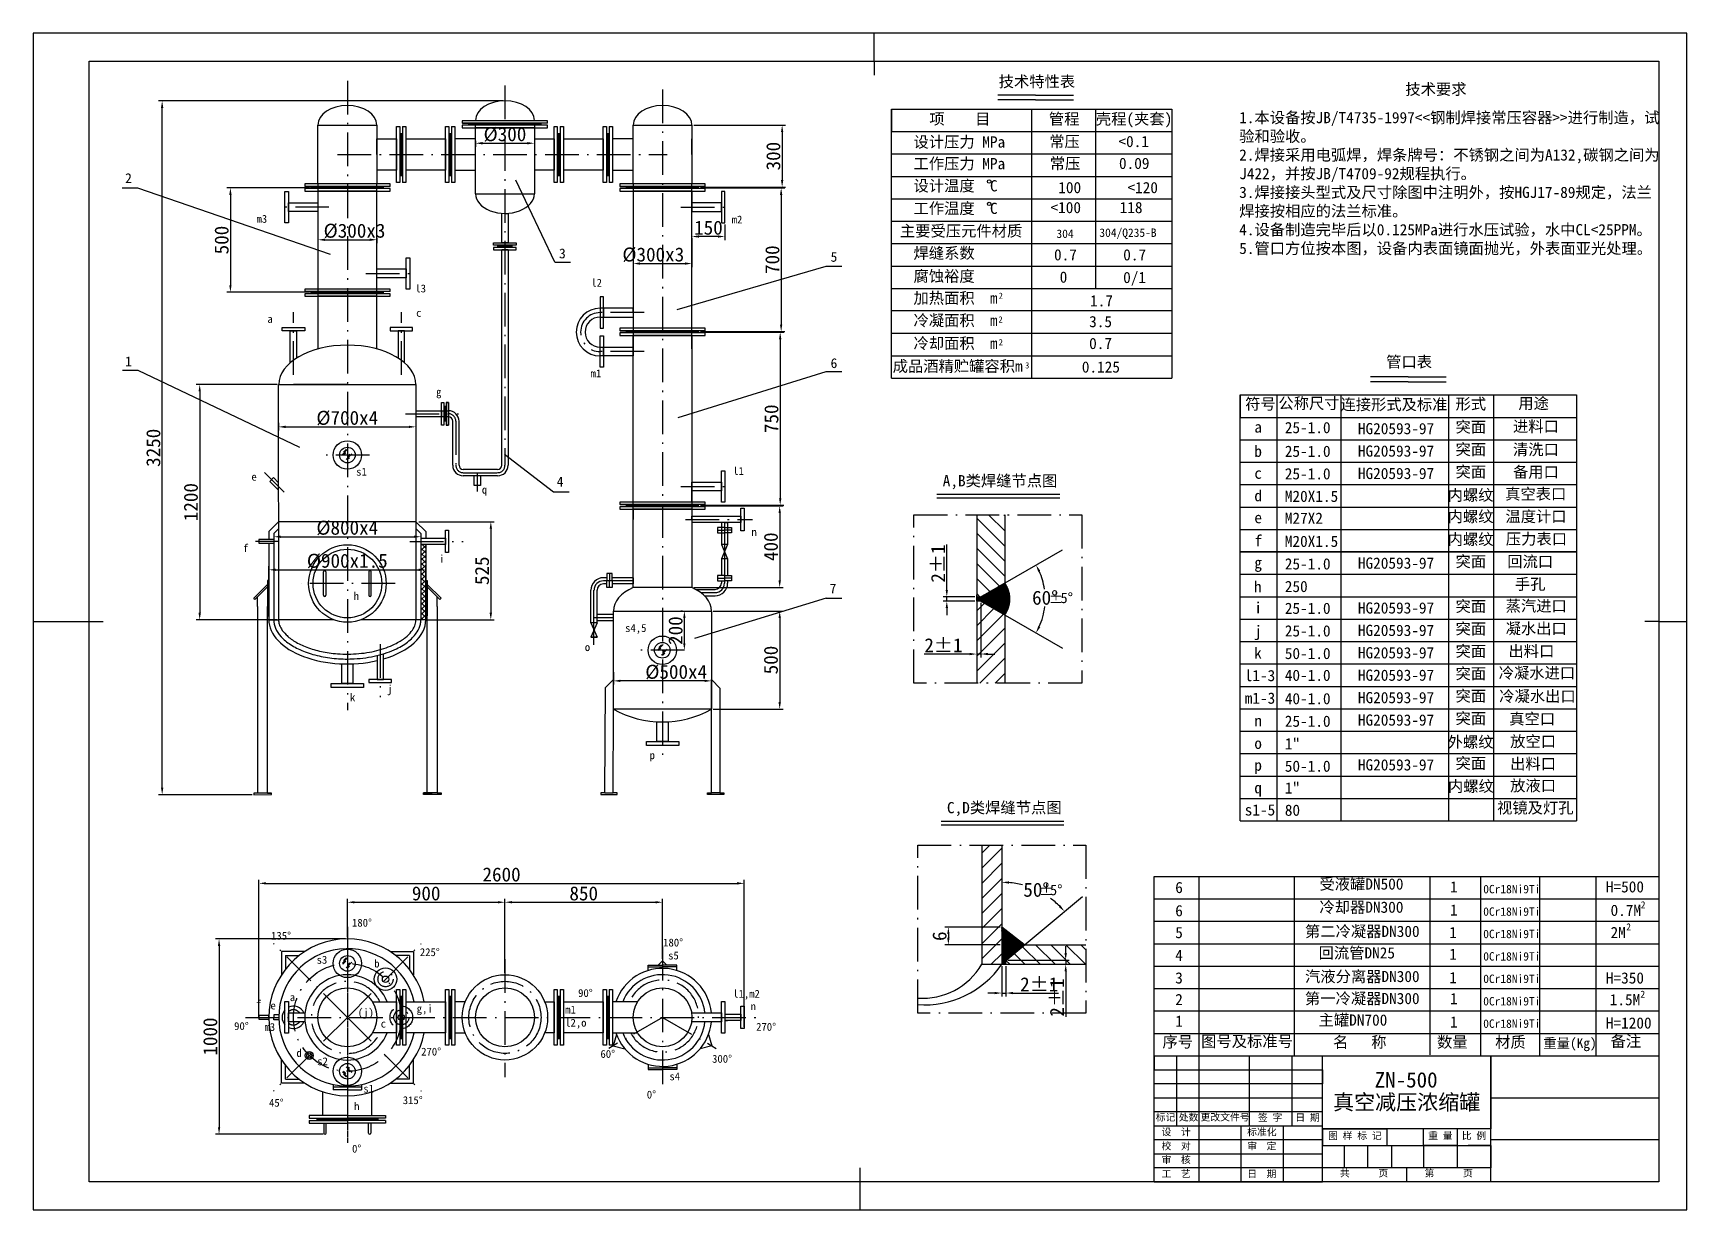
# Model space of a CAD drawing. Extents: x -115 to 475, y 65 to 485.
import ezdxf

# ---------------------------------------------------------------- set-up
doc = ezdxf.new("R2010")
doc.units = 0
doc.header["$MEASUREMENT"] = 0
for name, pattern in [('ACAD_ISO10W100', [18.5, 12, -3, 0.5, -3]), ('CENTER2', [1.125, 0.75, -0.125, 0.125, -0.125]), ('DASHED2', [9.525, 6.35, -3.175])]:
    doc.linetypes.add(name, pattern=pattern)
doc.layers.get('0').update_dxf_attribs({"linetype": 'CONTINUOUS'})
doc.layers.get('DEFPOINTS').update_dxf_attribs({"linetype": 'CONTINUOUS'})
for name, color, linetype in [('中心线', 1, 'CENTER2'), ('文字', 3, 'CONTINUOUS'), ('标注', 6, 'CONTINUOUS')]:
    doc.layers.add(name, color=color, linetype=linetype)
doc.layers.add('剖面', color=4, linetype='CONTINUOUS', lineweight=15)
doc.styles.get("Standard").update_dxf_attribs({"font": 'SIMFANG.TTF', "height": 5})
doc.dimstyles.get("Standard").update_dxf_attribs({"dimtxt": 0.18, "dimasz": 0.18, "dimexe": 0.18, "dimexo": 0.0625, "dimgap": 0.09, "dimtad": 0, "dimtih": 1, "dimtoh": 1, "dimdec": 4, "dimzin": 0, "dimdsep": 46, "dimtxsty": 'Standard', "dimcen": 0.09, "dimadec": 0, "dimazin": 0, "dimtfac": 1, "dimtdec": 4, "dimtofl": 0, "dimtmove": 0, "dimatfit": 3, "dimfxl": 0, "dimtolj": 1, "dimtzin": 0, "dimarcsym": 0})

msp = doc.modelspace()

# ---------------------------------------------------------------- texts
at = {"attachment_point": 1}
for s, insert, char_height, width in [('\\f仿宋_GB2312|b0|i0|c0|p49;2', (-81.97177, 434.77347), 3.5, 34.82801), ('\\f仿宋_GB2312|b0|i0|c0|p49;m3', (-35.13817, 419.9034), 2.8, 34.82801), ('\\f仿宋_GB2312|b0|i0|c0|p49;m2', (134.39033, 419.65496), 2.8, 34.82801), ('\\f仿宋_GB2312|b0|i0|c0|p49;3', (72.81264, 407.9086), 3.5, 34.82801), ('\\f仿宋_GB2312|b0|i0|c0|p49;5', (169.68724, 406.69419), 3.5, 34.82801), ('\\f仿宋_GB2312|b0|i0|c0|p49;l2', (84.32511, 397.09596), 2.8, 34.82801), ('\\f仿宋_GB2312|b0|i0|c0|p49;l3', (21.54774, 395.0564), 2.8, 34.82801), ('\\f仿宋_GB2312|b0|i0|c0|p49;a', (-31.23842, 384.18459), 2.8, 34.82801), ('\\f仿宋_GB2312|b0|i0|c0|p49;c', (21.81984, 386.35896), 2.8, 34.82801), ('\\f仿宋_GB2312|b0|i0|c0|p49;1', (-81.97177, 369.36879), 3.5, 34.82801), ('\\f仿宋_GB2312|b0|i0|c0|p49;6', (169.68724, 368.75073), 3.5, 34.82801), ('\\f仿宋_GB2312|b0|i0|c134|p49;管口表', (367.87418, 369.48169), 4, 50), ('\\f仿宋_GB2312|b0|i0|c0|p49;m1', (84.05301, 364.75233), 2.8, 34.82801), ('\\f仿宋_GB2312|b0|i0|c0|p49;g', (28.94686, 358.1736), 2.8, 34.82801), ('\\f仿宋_GB2312|b0|i0|c134|p49;符号', (317.58866, 354.4722), 4, 20.1052), ('\\f仿宋_GB2312|b0|i0|c134|p49;公称尺寸', (329.43527, 354.68361), 4, 37.8824), ('\\f仿宋_GB2312|b0|i0|c134|p49;连接形式及标准', (351.56871, 354.2608), 4, 50), ('\\f仿宋_GB2312|b0|i0|c134|p49;形式', (392.62557, 354.4722), 4, 28.1472), ('\\f仿宋_GB2312|b0|i0|c134|p49;用途', (415.02073, 354.68361), 4, 23.7029), ('\\f仿宋_GB2312|b0|i0|c134|p49;a', (320.84635, 346.22756), 4, 20.1052), ('\\f仿宋_GB2312|b0|i0|c134|p49;25-1.0', (331.72042, 346.01616), 4, 37.8824), ('{\\fFangSong_GB2312|b0|i0|c134|p49;HG20593-97}', (357.79434, 345.64491), 4, 50), ('{\\fFangSong_GB2312|b0|i0|c134|p49;突面}', (392.62557, 346.22756), 4, 28.1472), ('\\f仿宋_GB2312|b0|i0|c134|p49;进料口', (413.11603, 346.43896), 4, 23.7029), ('\\f仿宋_GB2312|b0|i0|c134|p49;b', (320.84635, 337.56011), 4, 20.1052), ('\\f仿宋_GB2312|b0|i0|c134|p49;25-1.0', (331.72042, 337.56011), 4, 37.8824), ('{\\fFangSong_GB2312|b0|i0|c134|p49;HG20593-97}', (357.79434, 337.64491), 4, 50), ('{\\fFangSong_GB2312|b0|i0|c134|p49;突面}', (392.62557, 338.22756), 4, 28.1472), ('\\f仿宋_GB2312|b0|i0|c134|p49;清洗口', (413.11603, 338.19431), 4, 23.7029), ('{\\fFangSong_GB2312|b0|i0|c134|p49;突面}', (392.62557, 330.22756), 4, 28.1472), ('\\f仿宋_GB2312|b0|i0|c134|p49;备用口', (413.11603, 330.16107), 4, 23.7029), ('\\f仿宋_GB2312|b0|i0|c0|p49;e', (-36.94889, 327.86259), 2.8, 34.82801), ('\\f仿宋_GB2312|b0|i0|c0|p49;s1', (0.43379, 329.66009), 2.8, 34.82801), ('\\f仿宋_GB2312|b0|i0|c0|p49;4', (71.99517, 326.46817), 3.5, 34.82801), ('\\f仿宋_GB2312|b0|i0|c0|p49;l1', (134.91786, 329.90362), 2.8, 34.82801), ('\\f仿宋_GB2312|b0|i0|c134|p49;A,B类焊缝节点图', (209.67511, 327.04071), 4, 50.4602), ('\\f仿宋_GB2312|b0|i0|c134|p49;c', (320.84635, 329.73827), 4, 20.1052), ('\\f仿宋_GB2312|b0|i0|c134|p49;25-1.0', (331.72042, 329.52687), 4, 37.8824), ('{\\fFangSong_GB2312|b0|i0|c134|p49;HG20593-97}', (357.79434, 329.64491), 4, 50), ('\\f仿宋_GB2312|b0|i0|c0|p49;q', (45.26806, 323.26222), 2.8, 34.82801), ('\\f仿宋_GB2312|b0|i0|c134|p49;d', (320.84635, 321.70502), 4, 20.1052), ('\\f仿宋_GB2312|b0|i0|c134|p49;M20X1.5', (331.72042, 321.49362), 4, 37.8824), ('\\f仿宋_GB2312|b0|i0|c134|p49;内螺纹', (389.81295, 321.91642), 4, 28.1472), ('\\f仿宋_GB2312|b0|i0|c134|p49;真空表口', (410.31376, 322.33923), 4, 23.7029), ('\\f仿宋_GB2312|b0|i0|c134|p49;e', (320.84635, 313.88318), 4, 20.1052), ('\\f仿宋_GB2312|b0|i0|c134|p49;M27X2', (331.72042, 313.67178), 4, 37.8824), ('\\f仿宋_GB2312|b0|i0|c134|p49;内螺纹', (389.81295, 314.28223), 4, 28.1472), ('\\f仿宋_GB2312|b0|i0|c134|p49;温度计口', (410.42612, 314.30598), 4, 23.7029), ('\\f仿宋_GB2312|b0|i0|c0|p49;n', (141.44811, 308.16001), 2.8, 34.82801), ('\\f仿宋_GB2312|b0|i0|c134|p49;压力表口', (410.57582, 306.27274), 4, 23.7029), ('\\f仿宋_GB2312|b0|i0|c134|p49;f', (-39.89504, 302.39487), 2.8, 34.82801), ('\\f仿宋_GB2312|b0|i0|c134|p49;f', (320.91657, 305.63854), 4, 20.1052), ('\\f仿宋_GB2312|b0|i0|c134|p49;M20X1.5', (331.72042, 305.42713), 4, 37.8824), ('\\f仿宋_GB2312|b0|i0|c134|p49;内螺纹', (389.81295, 306.13909), 4, 28.1472), ('\\f仿宋_GB2312|b0|i0|c0|p49;i', (30.03302, 298.58974), 2.8, 34.82801), ('\\f仿宋_GB2312|b0|i0|c134|p49;g', (320.84635, 297.8082), 4, 20.1052), ('\\f仿宋_GB2312|b0|i0|c134|p49;25-1.0', (331.72042, 297.36808), 4, 37.8824), ('{\\fFangSong_GB2312|b0|i0|c134|p49;HG20593-97}', (357.79434, 297.64491), 4, 50), ('{\\fFangSong_GB2312|b0|i0|c134|p49;突面}', (392.62557, 298.22756), 4, 28.1472), ('\\f仿宋_GB2312|b0|i0|c134|p49;回流口', (411.08533, 298.21368), 4, 23.7029), ('\\f仿宋_GB2312|b0|i0|c134|p49;h', (320.68564, 289.21187), 4, 20.1052), ('\\f仿宋_GB2312|b0|i0|c134|p49;250', (331.72042, 289.30902), 4, 37.8824), ('\\f仿宋_GB2312|b0|i0|c134|p49;手孔', (413.80439, 290.15463), 4, 50), ('\\f仿宋_GB2312|b0|i0|c0|p49;h', (-0.44146, 285.27177), 2.8, 34.82801), ('\\f仿宋_GB2312|b0|i0|c0|p49;7', (169.3483, 288.31427), 3.5, 34.82801), ('\\f仿宋_GB2312|b0|i0|c134|p49;i', (320.84635, 281.69008), 4, 20.1052), ('\\f仿宋_GB2312|b0|i0|c134|p49;25-1.0', (331.72042, 281.5186), 4, 37.8824), ('{\\fFangSong_GB2312|b0|i0|c134|p49;HG20593-97}', (357.79434, 281.64491), 4, 50), ('{\\fFangSong_GB2312|b0|i0|c134|p49;突面}', (392.62557, 282.22756), 4, 28.1472), ('\\f仿宋_GB2312|b0|i0|c134|p49;蒸汽进口', (410.4926, 282.3642), 4, 80), ('\\f仿宋_GB2312|b0|i0|c0|p49;s4,5', (96.37276, 273.8829), 2.8, 34.82801), ('\\f仿宋_GB2312|b0|i0|c134|p49;j', (320.84635, 273.36239), 4, 20.1052), ('\\f仿宋_GB2312|b0|i0|c134|p49;25-1.0', (331.72042, 273.45954), 4, 37.8824), ('{\\fFangSong_GB2312|b0|i0|c134|p49;HG20593-97}', (357.79434, 273.64491), 4, 50), ('{\\fFangSong_GB2312|b0|i0|c134|p49;突面}', (392.62557, 274.22756), 4, 28.1472), ('\\f仿宋_GB2312|b0|i0|c134|p49;凝水出口', (410.4926, 274.30515), 4, 50), ('\\f仿宋_GB2312|b0|i0|c0|p49;o', (82.00291, 267.06149), 2.8, 34.82801), ('\\f仿宋_GB2312|b0|i0|c134|p49;k', (320.7432, 265.57197), 4, 20.1052), ('{\\fFangSong_GB2312|b0|i0|c134|p49;HG20593-97}', (357.79434, 265.64491), 4, 50), ('{\\fFangSong_GB2312|b0|i0|c134|p49;突面}', (392.62557, 266.22756), 4, 28.1472), ('\\f仿宋_GB2312|b0|i0|c134|p49;出料口', (411.51161, 266.24609), 4, 50), ('\\f仿宋_GB2312|b0|i0|c134|p49;50-1.0', (331.72042, 265.40048), 4, 37.8824), ('\\f仿宋_GB2312|b0|i0|c134|p49;l1-3', (317.41509, 257.51291), 4, 20.1052), ('\\f仿宋_GB2312|b0|i0|c134|p49;40-1.0', (331.72042, 257.61006), 4, 37.8824), ('{\\fFangSong_GB2312|b0|i0|c134|p49;HG20593-97}', (357.79434, 257.64491), 4, 50), ('{\\fFangSong_GB2312|b0|i0|c134|p49;突面}', (392.62557, 258.22756), 4, 28.1472), ('\\f仿宋_GB2312|b0|i0|c134|p49;冷凝水进口', (408.02553, 258.45567), 4, 50), ('\\f仿宋_GB2312|b0|i0|c0|p49;k', (-1.80193, 249.12301), 2.8, 34.82801), ('\\f仿宋_GB2312|b0|i0|c0|p49;j', (11.53066, 252.11276), 2.8, 34.82801), ('\\f仿宋_GB2312|b0|i0|c134|p49;m1-3', (317.41509, 249.45386), 4, 20.1052), ('\\f仿宋_GB2312|b0|i0|c134|p49;40-1.0', (331.72042, 249.28237), 4, 37.8824), ('{\\fFangSong_GB2312|b0|i0|c134|p49;HG20593-97}', (357.79434, 249.64491), 4, 50), ('{\\fFangSong_GB2312|b0|i0|c134|p49;突面}', (392.62557, 250.22756), 4, 28.1472), ('\\f仿宋_GB2312|b0|i0|c134|p49;冷凝水出口', (408.214, 250.12798), 4, 50), ('{\\fFangSong_GB2312|b0|i0|c134|p49;突面}', (392.62557, 242.22756), 4, 28.1472), ('\\f仿宋_GB2312|b0|i0|c134|p49;真空口', (411.78054, 242.06892), 4, 50), ('\\f仿宋_GB2312|b0|i0|c134|p49;n', (320.84635, 241.3948), 4, 20.1052), ('\\f仿宋_GB2312|b0|i0|c134|p49;25-1.0', (331.72042, 241.22331), 4, 37.8824), ('{\\fFangSong_GB2312|b0|i0|c134|p49;HG20593-97}', (357.79434, 241.64491), 4, 50), ('\\f仿宋_GB2312|b0|i0|c134|p49;o', (320.84635, 233.33574), 4, 20.1052), ('\\f仿宋_GB2312|b0|i0|c134|p49;1"', (331.72042, 233.16426), 4, 37.8824), ('\\f仿宋_GB2312|b0|i0|c134|p49;外螺纹', (389.82329, 233.79846), 4, 28.1472), ('\\f仿宋_GB2312|b0|i0|c134|p49;放空口', (412.10311, 234.00986), 4, 23.7029), ('\\f仿宋_GB2312|b0|i0|c0|p49;p', (105.13086, 228.46658), 2.8, 34.82801), ('\\f仿宋_GB2312|b0|i0|c134|p49;p', (320.84635, 225.54532), 4, 20.1052), ('\\f仿宋_GB2312|b0|i0|c134|p49;50-1.0', (331.72042, 225.18019), 4, 37.8824), ('{\\fFangSong_GB2312|b0|i0|c134|p49;HG20593-97}', (357.79434, 225.64491), 4, 50), ('{\\fFangSong_GB2312|b0|i0|c134|p49;突面}', (392.62557, 226.22756), 4, 28.1472), ('\\f仿宋_GB2312|b0|i0|c134|p49;出料口', (412.10311, 226.02579), 4, 23.7029), ('\\f仿宋_GB2312|b0|i0|c134|p49;内螺纹', (389.92958, 218.02397), 4, 28.1472), ('\\f仿宋_GB2312|b0|i0|c134|p49;放液口', (412.10311, 218.23537), 4, 23.7029), ('\\f仿宋_GB2312|b0|i0|c134|p49;q', (320.84635, 217.48626), 4, 20.1052), ('\\f仿宋_GB2312|b0|i0|c134|p49;1"', (331.72042, 217.38976), 4, 37.8824), ('\\f仿宋_GB2312|b0|i0|c134|p49;C,D类焊缝节点图', (211.18644, 210.37476), 4, 50.4602), ('\\f仿宋_GB2312|b0|i0|c134|p49;s1-5', (317.41509, 209.56487), 4, 20.1052), ('\\f仿宋_GB2312|b0|i0|c134|p49;80', (331.72042, 209.46837), 4, 37.8824), ('\\f仿宋_GB2312|b0|i0|c134|p49;视镜及灯孔', (407.44639, 210.31397), 4, 50), ('\\f仿宋_GB2312|b0|i0|c134|p49;受液罐DN500', (344.0698, 183.12839), 4, 57.1942), ('\\f仿宋_GB2312|b0|i0|c134|p49;6', (292.6288, 181.89422), 4, 12.5701), ('\\f仿宋_GB2312|b0|i0|c134|p49;1', (390.67852, 182.11474), 4, 24.5118), ('\\f仿宋_GB2312|b0|i0|c134|p49;0Cr18Ni9Ti', (402.49572, 180.79456), 3, 30), ('\\f仿宋_GB2312|b0|i0|c134|p49;H=500', (446.24746, 182.12066), 4, 24.5118), ('\\f仿宋_GB2312|b0|i0|c134|p49;6', (292.6288, 173.61818), 4, 12.5701), ('\\f仿宋_GB2312|b0|i0|c134|p49;冷却器DN300', (344.0698, 174.85236), 4, 57.1942), ('\\f仿宋_GB2312|b0|i0|c134|p49;1', (390.67852, 173.83871), 4, 24.5118), ('\\f仿宋_GB2312|b0|i0|c134|p49;0Cr18Ni9Ti', (402.49572, 172.79456), 3, 30), ('\\f仿宋_GB2312|b0|i0|c134|p49;0.7M', (447.92775, 173.73986), 4, 24.5118), ('\\f仿宋_GB2312|b0|i0|c134|p49;2', (458.69924, 174.94281), 2.5, 5.0539), ('\\f仿宋_GB2312|b0|i0|c134|p49;5', (292.6288, 165.79332), 4, 12.5701), ('\\f仿宋_GB2312|b0|i0|c134|p49;第二冷凝器DN300', (338.9244, 166.22859), 4, 57.1942), ('\\f仿宋_GB2312|b0|i0|c134|p49;1', (390.37952, 165.82757), 4, 24.5118), ('\\f仿宋_GB2312|b0|i0|c134|p49;2M', (447.92775, 165.82536), 4, 24.5118), ('\\f仿宋_GB2312|b0|i0|c134|p49;2', (453.51515, 167.08643), 2.5, 5.0539), ('\\f仿宋_GB2312|b0|i0|c134|p49;0Cr18Ni9Ti', (402.49572, 164.79456), 3, 30), ('\\f仿宋_GB2312|b0|i0|c0|p49;s3', (-13.68723, 155.47377), 2.8, 34.82801), ('\\f仿宋_GB2312|b0|i0|c0|p49;b', (6.874, 154.13555), 2.8, 34.82801), ('\\f仿宋_GB2312|b0|i0|c0|p49;s5', (111.72039, 156.99541), 2.8, 34.82801), ('\\f仿宋_GB2312|b0|i0|c134|p49;4', (292.6288, 157.70295), 4, 12.5701), ('\\f仿宋_GB2312|b0|i0|c134|p49;回流管DN25', (343.77837, 158.54012), 4, 57.1942), ('\\f仿宋_GB2312|b0|i0|c134|p49;1', (390.37952, 158.06218), 4, 24.5118), ('\\f仿宋_GB2312|b0|i0|c134|p49;0Cr18Ni9Ti', (402.49572, 156.79456), 3, 30), ('\\f仿宋_GB2312|b0|i0|c134|p49;3', (292.6288, 149.61258), 4, 12.5701), ('\\f仿宋_GB2312|b0|i0|c134|p49;汽液分离器DN300', (338.9244, 150.12399), 4, 57.1942), ('\\f仿宋_GB2312|b0|i0|c134|p49;1', (390.37952, 149.69946), 4, 24.5118), ('\\f仿宋_GB2312|b0|i0|c134|p49;0Cr18Ni9Ti', (402.49572, 148.79456), 3, 30), ('\\f仿宋_GB2312|b0|i0|c134|p49;H=350', (446.24746, 149.60141), 4, 24.5118), ('\\f仿宋_GB2312|b0|i0|c0|p49;l1,m2', (134.91786, 143.35046), 2.8, 34.82801), ('\\f仿宋_GB2312|b0|i0|c134|p49;2', (292.6288, 141.90144), 4, 12.5701), ('\\f仿宋_GB2312|b0|i0|c134|p49;第一冷凝器DN300', (338.9244, 142.26654), 4, 57.1942), ('\\f仿宋_GB2312|b0|i0|c134|p49;1', (390.67852, 142.23274), 4, 24.5118), ('\\f仿宋_GB2312|b0|i0|c134|p49;1.5M', (447.64168, 141.8468), 4, 24.5118), ('\\f仿宋_GB2312|b0|i0|c134|p49;2', (458.56854, 143.04198), 2.5, 5.0539), ('\\f仿宋_GB2312|b0|i0|c0|p49;f', (-35.29427, 139.65345), 2.8, 34.82801), ('\\f仿宋_GB2312|b0|i0|c0|p49;e', (-30.15475, 139.16451), 2.8, 34.82801), ('\\f仿宋_GB2312|b0|i0|c0|p49;a', (-23.23839, 142.12045), 2.8, 34.82801), ('\\f仿宋_GB2312|b0|i0|c0|p49;(j)', (1.02561, 136.66502), 2.8, 34.82801), ('\\f仿宋_GB2312|b0|i0|c0|p49;g,i', (22.01512, 138.05385), 2.8, 34.82801), ('\\f仿宋_GB2312|b0|i0|c0|p49;m1\\Pl2,o', (74.99127, 137.68311), 2.8, 34.82801), ('\\f仿宋_GB2312|b0|i0|c0|p49;n', (141.12178, 138.89972), 2.8, 34.82801), ('\\f仿宋_GB2312|b0|i0|c134|p49;0Cr18Ni9Ti', (402.49572, 140.79456), 3, 30), ('\\f仿宋_GB2312|b0|i0|c0|p49;m3', (-32.28534, 131.4951), 2.8, 34.82801), ('\\f仿宋_GB2312|b0|i0|c0|p49;c', (9.18616, 132.68874), 2.8, 34.82801), ('\\f仿宋_GB2312|b0|i0|c134|p49;1', (292.6288, 134.19031), 4, 12.5701), ('\\f仿宋_GB2312|b0|i0|c134|p49;主罐DN700', (343.77837, 134.57807), 4, 57.1942), ('\\f仿宋_GB2312|b0|i0|c134|p49;1', (390.67852, 133.89498), 4, 24.5118), ('\\f仿宋_GB2312|b0|i0|c134|p49;0Cr18Ni9Ti', (402.49572, 132.79456), 3, 30), ('\\f仿宋_GB2312|b0|i0|c134|p49;H=1200', (446.24746, 133.52435), 4, 24.5118), ('\\f仿宋_GB2312|b0|i0|c134|p49;序号', (288.07723, 126.81888), 4, 18.1895), ('\\f仿宋_GB2312|b0|i0|c134|p49;图号及标准号', (301.87092, 126.97029), 4, 33.0442), ('\\f仿宋_GB2312|b0|i0|c134|p49;名   称', (348.93784, 126.72062), 4, 57.1942), ('\\f仿宋_GB2312|b0|i0|c134|p49;数量', (386.01977, 126.72062), 4, 24.5118), ('\\f仿宋_GB2312|b0|i0|c134|p49;材质', (406.76052, 126.72062), 4, 22.312), ('\\f仿宋_GB2312|b0|i0|c134|p49;重量(Kg)', (423.9133, 126.0928), 3.5, 50), ('\\f仿宋_GB2312|b0|i0|c134|p49;备注', (447.92775, 127.03453), 4, 24.5118), ('\\f仿宋_GB2312|b0|i0|c0|p49;d', (-20.88416, 122.23066), 2.8, 34.82801), ('\\f仿宋_GB2312|b0|i0|c0|p49;s2', (-13.47441, 119.24903), 2.8, 34.82801), ('\\f仿宋_GB2312|b0|i0|c0|p49;s4', (112.17136, 113.88001), 2.8, 34.82801), ('\\f仿宋_GB2312|b0|i0|c134|p49;ZN-500', (363.77816, 113.98128), 5.5, 50), ('\\f仿宋_GB2312|b0|i0|c0|p49;s1', (2.98131, 109.48083), 2.8, 34.82801), ('{\\fFangSong_GB2312|b0|i0|c134|p49;真空减压浓缩罐}', (348.92414, 106.03139), 5.5, 80), ('\\f仿宋_GB2312|b0|i0|c0|p49;h', (-0.29656, 103.2273), 2.8, 34.82801), ('\\f仿宋_GB2312|b0|i0|c134|p49;标记', (285.67864, 99.12643), 2.5, 21.124), ('\\f仿宋_GB2312|b0|i0|c134|p49;处数', (293.88711, 99.12643), 2.5, 21.124), ('\\f仿宋_GB2312|b0|i0|c134|p49;更改文件号', (301.65813, 99.14895), 2.5, 22.1091), ('\\f仿宋_GB2312|b0|i0|c134|p49;签 字', (322.12547, 99.03962), 2.5, 20.4673), ('\\f仿宋_GB2312|b0|i0|c134|p49;日 期', (335.47849, 99.03962), 2.5, 20.4673), ('\\f仿宋_GB2312|b0|i0|c134|p49;校  对', (287.75785, 88.87184), 2.5, 20.4673), ('\\f仿宋_GB2312|b0|i0|c134|p49;设  计', (287.75785, 93.90106), 2.5, 20.4673), ('\\f仿宋_GB2312|b0|i0|c134|p49;标准化', (318.29468, 93.90106), 2.5, 20.4673), ('\\f仿宋_GB2312|b0|i0|c134|p49;审  定', (318.29468, 88.87184), 2.5, 20.4673), ('\\f仿宋_GB2312|b0|i0|c134|p49;图 样 标 记', (347.17713, 92.53434), 2.5, 30), ('\\f仿宋_GB2312|b0|i0|c134|p49;重 量', (382.87503, 92.53063), 2.5, 17.7917), ('\\f仿宋_GB2312|b0|i0|c134|p49;比 例', (394.87656, 92.53063), 2.5, 17.7917), ('\\f仿宋_GB2312|b0|i0|c134|p49;审  核', (287.75785, 83.95195), 2.5, 20.4673), ('\\f仿宋_GB2312|b0|i0|c134|p49;工  艺', (287.75785, 78.92272), 2.5, 20.4673), ('\\f仿宋_GB2312|b0|i0|c134|p49;日  期', (318.29468, 78.92272), 2.5, 20.4673), ('\\f仿宋_GB2312|b0|i0|c134|p49;共      页', (351.39318, 79.18396), 2.5, 35.5795), ('\\f仿宋_GB2312|b0|i0|c134|p49;第      页', (381.58184, 79.18396), 2.5, 35.5795)]:
    msp.add_mtext(s, dxfattribs=dict(at, insert=insert, char_height=char_height, width=width))
at = {"layer": '文字', "attachment_point": 1}
for s, insert, char_height, width in [('\\f仿宋_GB2312|b0|i0|c134|p49;技术特性表', (229.64338, 469.52377), 4, 50), ('\\f仿宋_GB2312|b0|i0|c134|p49;技术要求', (374.72172, 466.79332), 4, 120.3425), ('\\f仿宋_GB2312|b0|i0|c134|p49;项    目', (204.9127, 456.16983), 4, 30), ('\\f仿宋_GB2312|b0|i0|c134|p49;管程', (247.54323, 456.16983), 4, 30), ('\\f仿宋_GB2312|b0|i0|c134|p49;壳程(夹套)', (264.31289, 456.16983), 4, 30), ('\\f仿宋_GB2312|b0|i0|c134|p49;1.本设备按JB/T4735-1997<<钢制焊接常压容器>>进行制造，试验和验收。\\P2.焊接采用电弧焊，焊条牌号：不锈钢之间为A132,碳钢之间为J422，并按JB/T4709-92规程执行。\\P3.焊接接头型式及尺寸除图中注明外，按HGJ17-89规定，法兰焊接按相应的法兰标准。\\P4.设备制造完毕后以0.125MPa进行水压试验，水中CL<25PPM。\\P5.管口方位按本图，设备内表面镜面抛光，外表面亚光处理。', (315.45095, 456.64243), 4, 150), ('\\f仿宋_GB2312|b0|i0|c134|p49;设计压力 MPa', (199.26369, 447.94744), 4, 50), ('\\f仿宋_GB2312|b0|i0|c134|p49;常压', (247.68197, 448.11581), 4, 30), ('\\f仿宋_GB2312|b0|i0|c134|p49;<0.1', (272.36317, 448.11581), 4, 30), ('\\f仿宋_GB2312|b0|i0|c134|p49;工作压力 MPa', (199.26369, 440.20871), 4, 50), ('\\f仿宋_GB2312|b0|i0|c134|p49;常压', (247.87709, 440.30342), 4, 30), ('\\f仿宋_GB2312|b0|i0|c134|p49;0.09', (272.55828, 440.30342), 4, 30), ('\\f仿宋_GB2312|b0|i0|c134|p49;设计温度  C', (199.26369, 432.30877), 4, 50), ('\\f仿宋_GB2312|b0|i0|c134|p49;100', (250.90323, 431.66506), 4, 30), ('\\f仿宋_GB2312|b0|i0|c134|p49;<120', (275.58443, 431.66506), 4, 30), ('\\f仿宋_GB2312|b0|i0|c134|p49;工作温度  C', (199.26369, 424.2476), 4, 50), ('\\f仿宋_GB2312|b0|i0|c134|p49;<100', (248.12927, 424.53811), 4, 30), ('\\f仿宋_GB2312|b0|i0|c134|p49;118', (272.81046, 424.53811), 4, 30), ('\\f仿宋_GB2312|b0|i0|c134|p49;主要受压元件材质', (194.42168, 416.18643), 4, 50), ('{\\fFangSong_GB2312|b0|i0|c134|p49;304}', (250.25196, 414.69051), 3, 30), ('{\\fFangSong_GB2312|b0|i0|c134|p49;304/Q235-B}', (265.57081, 415.06134), 3, 30), ('\\f仿宋_GB2312|b0|i0|c134|p49;焊缝系数', (199.26369, 408.28648), 4, 50), ('\\f仿宋_GB2312|b0|i0|c134|p49;0.7', (249.39016, 407.67437), 4, 30), ('\\f仿宋_GB2312|b0|i0|c134|p49;0.7', (274.07136, 407.67437), 4, 30), ('\\f仿宋_GB2312|b0|i0|c134|p49;腐蚀裕度', (199.26369, 400.06408), 4, 50), ('\\f仿宋_GB2312|b0|i0|c134|p49;0', (251.40759, 399.71323), 4, 30), ('\\f仿宋_GB2312|b0|i0|c134|p49;0/1', (274.05127, 399.59346), 4, 30), ('\\f仿宋_GB2312|b0|i0|c134|p49;加热面积  m', (199.26369, 392.24584), 4, 50), ('\\f仿宋_GB2312|b0|i0|c134|p49;2', (229.66629, 392.1603), 2.2, 3.8093), ('\\f仿宋_GB2312|b0|i0|c134|p49;1.7', (262.25021, 391.26844), 4, 30), ('\\f仿宋_GB2312|b0|i0|c134|p49;冷凝面积  m', (199.26369, 384.26525), 4, 50), ('\\f仿宋_GB2312|b0|i0|c134|p49;2', (229.56175, 383.70243), 2.2, 3.8093), ('\\f仿宋_GB2312|b0|i0|c134|p49;3.5', (261.9158, 383.83869), 4, 30), ('\\f仿宋_GB2312|b0|i0|c134|p49;冷却面积  m', (199.26369, 376.09253), 4, 50), ('\\f仿宋_GB2312|b0|i0|c134|p49;2', (229.66628, 375.55782), 2.2, 3.8093), ('\\f仿宋_GB2312|b0|i0|c134|p49;0.7', (261.9158, 376.03745), 4, 30), ('\\f仿宋_GB2312|b0|i0|c134|p49;成品酒精贮罐容积m', (191.82578, 367.91981), 4, 80), ('\\f仿宋_GB2312|b0|i0|c134|p49;3', (239.07423, 367.30879), 2.2, 3.8093), ('\\f仿宋_GB2312|b0|i0|c134|p49;0.125', (259.30818, 367.62928), 4, 30)]:
    msp.add_mtext(s, dxfattribs=dict(at, insert=insert, char_height=char_height, width=width))
at = {"layer": '标注', "attachment_point": 1}
for s, insert, char_height, width in [('\\f仿宋_GB2312|b0|i0|c134|p49;%%p', (247.53806, 285.11891), 3.75, 7.0233), ('\\f仿宋_GB2312|b0|i0|c134|p49;5%%d', (251.70818, 285.11891), 3.75, 8.1207), ('\\f仿宋_GB2312|b0|i0|c134|p49;%%p', (244.10144, 180.86994), 3.75, 7.82415), ('\\f仿宋_GB2312|b0|i0|c134|p49;5%%d', (247.9598, 180.86723), 3.75, 8.67), ('\\f仿宋_GB2312|b0|i0|c0|p49;180%%d', (-1.05376, 168.70531), 2.8, 34.82801), ('\\f仿宋_GB2312|b0|i0|c0|p49;135%%d', (-29.9215, 164.05462), 2.8, 34.82801), ('\\f仿宋_GB2312|b0|i0|c0|p49;180%%d', (109.94107, 161.62977), 2.8, 34.82801), ('\\f仿宋_GB2312|b0|i0|c0|p49;225%%d', (23.14095, 158.1988), 2.8, 34.82801), ('\\f仿宋_GB2312|b0|i0|c0|p49;90%%d', (79.6118, 143.62041), 2.8, 34.82801), ('\\f仿宋_GB2312|b0|i0|c0|p49;90%%d', (-43.10869, 131.80743), 2.8, 34.82801), ('\\f仿宋_GB2312|b0|i0|c0|p49;270%%d', (143.10841, 131.54264), 2.8, 34.82801), ('\\f仿宋_GB2312|b0|i0|c0|p49;270%%d', (23.61319, 122.69888), 2.8, 34.82801), ('\\f仿宋_GB2312|b0|i0|c0|p49;60%%d', (87.58249, 121.88088), 2.8, 34.82801), ('\\f仿宋_GB2312|b0|i0|c0|p49;300%%d', (127.4095, 120.12942), 2.8, 34.82801), ('\\f仿宋_GB2312|b0|i0|c0|p49;0%%d', (104.11445, 107.36873), 2.8, 34.82801), ('\\f仿宋_GB2312|b0|i0|c0|p49;45%%d', (-30.64423, 104.44966), 2.8, 34.82801), ('\\f仿宋_GB2312|b0|i0|c0|p49;315%%d', (17.06038, 105.36442), 2.8, 34.82801), ('\\f仿宋_GB2312|b0|i0|c0|p49;0%%d', (-1.03078, 88.07011), 2.8, 34.82801)]:
    msp.add_mtext(s, dxfattribs=dict(at, insert=insert, char_height=char_height, width=width))

# ---------------------------------------------------------------- blocks, each defined once
blk = doc.blocks.new('*D87')
at = {"layer": 'DEFPOINTS', "color": 0}
for p in [(-13.2, 412.19), (7.8, 412.19), (7.8, 411.04)]:
    blk.add_point(p, dxfattribs=at)
at = {"layer": '标注', "color": 0, "lineweight": -2}
for p, q in [((-13.2, 411.57), (-13.2, 409.79)), ((-10.7, 411.04), (5.3, 411.04)), ((7.8, 411.57), (7.8, 409.79))]:
    blk.add_line(p, q, dxfattribs=at)
at = {"layer": '标注', "color": 0}
for points in [[(-10.7, 411.45), (-10.7, 410.62), (-13.2, 411.04)], [(5.3, 411.45), (5.3, 410.62), (7.8, 411.04)]]:
    blk.add_solid(points, dxfattribs=at)
at = {"layer": '标注', "color": 0, "insert": (-0.16, 414.16), "char_height": 5, "attachment_point": 5}
blk.add_mtext('\\A1;%%c\\f仿宋_GB2312|b0|i0|c134|p49;300x3', dxfattribs=at)
blk = doc.blocks.new('*D88')
at = {"layer": 'DEFPOINTS', "color": 0}
for p in [(-15.58, 429.57), (-44.43, 392.29), (-15.58, 392.29)]:
    blk.add_point(p, dxfattribs=at)
at = {"layer": '标注', "color": 0, "lineweight": -2}
for p, q in [((-16.2, 429.57), (-45.68, 429.57)), ((-44.43, 427.07), (-44.43, 394.79)), ((-16.2, 392.29), (-45.68, 392.29))]:
    blk.add_line(p, q, dxfattribs=at)
at = {"layer": '标注', "color": 0}
for points in [[(-44.84, 427.07), (-44.01, 427.07), (-44.43, 429.57)], [(-44.84, 394.79), (-44.01, 394.79), (-44.43, 392.29)]]:
    blk.add_solid(points, dxfattribs=at)
at = {"layer": '标注', "color": 0, "insert": (-47.55, 410.93), "char_height": 5, "attachment_point": 5, "rotation": 90}
blk.add_mtext('\\A1;\\f仿宋_GB2312|b0|i0|c134|p49;500', dxfattribs=at)
blk = doc.blocks.new('*D89')
at = {"layer": 'DEFPOINTS', "color": 0}
for p in [(43.01, 447.02), (64.01, 447.02), (64.01, 445.49)]:
    blk.add_point(p, dxfattribs=at)
at = {"layer": '标注', "color": 0, "lineweight": -2}
for p, q in [((43.01, 446.39), (43.01, 444.24)), ((45.51, 445.49), (61.51, 445.49)), ((64.01, 446.39), (64.01, 444.24))]:
    blk.add_line(p, q, dxfattribs=at)
at = {"layer": '标注', "color": 0}
for points in [[(45.51, 445.91), (45.51, 445.07), (43.01, 445.49)], [(61.51, 445.91), (61.51, 445.07), (64.01, 445.49)]]:
    blk.add_solid(points, dxfattribs=at)
at = {"layer": '标注', "color": 0, "insert": (53.51, 448.61), "char_height": 5, "attachment_point": 5}
blk.add_mtext('\\A1;%%c\\f仿宋_GB2312|b0|i0|c134|p49;300', dxfattribs=at)
blk = doc.blocks.new('*D90')
at = {"layer": 'DEFPOINTS', "color": 0}
for p in [(120.22, 451.95), (122.59, 429.81), (152.4, 429.81)]:
    blk.add_point(p, dxfattribs=at)
at = {"layer": '标注', "color": 0, "lineweight": -2}
for p, q in [((120.84, 451.95), (153.65, 451.95)), ((152.4, 449.45), (152.4, 432.31)), ((123.22, 429.81), (153.65, 429.81))]:
    blk.add_line(p, q, dxfattribs=at)
at = {"layer": '标注', "color": 0}
for points in [[(151.98, 449.45), (152.81, 449.45), (152.4, 451.95)], [(151.98, 432.31), (152.81, 432.31), (152.4, 429.81)]]:
    blk.add_solid(points, dxfattribs=at)
at = {"layer": '标注', "color": 0, "insert": (149.27, 440.88), "char_height": 5, "attachment_point": 5, "rotation": 90}
blk.add_mtext('\\A1;\\f仿宋_GB2312|b0|i0|c134|p49;300', dxfattribs=at)
blk = doc.blocks.new('*D91')
at = {"layer": 'DEFPOINTS', "color": 0}
for p in [(122.59, 429.57), (122.59, 378.29), (152.05, 378.29)]:
    blk.add_point(p, dxfattribs=at)
at = {"layer": '标注', "color": 0, "lineweight": -2}
for p, q in [((123.22, 429.57), (153.3, 429.57)), ((152.05, 427.07), (152.05, 380.79)), ((123.22, 378.29), (153.3, 378.29))]:
    blk.add_line(p, q, dxfattribs=at)
at = {"layer": '标注', "color": 0}
for points in [[(151.63, 427.07), (152.46, 427.07), (152.05, 429.57)], [(151.63, 380.79), (152.46, 380.79), (152.05, 378.29)]]:
    blk.add_solid(points, dxfattribs=at)
at = {"layer": '标注', "color": 0, "insert": (148.92, 403.93), "char_height": 5, "attachment_point": 5, "rotation": 90}
blk.add_mtext('\\A1;\\f仿宋_GB2312|b0|i0|c134|p49;700', dxfattribs=at)
blk = doc.blocks.new('*D92')
at = {"layer": 'DEFPOINTS', "color": 0}
for p in [(122.59, 378.05), (122.59, 316.27), (151.7, 316.27)]:
    blk.add_point(p, dxfattribs=at)
at = {"layer": '标注', "color": 0, "lineweight": -2}
for p, q in [((123.22, 378.05), (152.95, 378.05)), ((151.7, 375.55), (151.7, 318.77)), ((123.22, 316.27), (152.95, 316.27))]:
    blk.add_line(p, q, dxfattribs=at)
at = {"layer": '标注', "color": 0}
for points in [[(151.29, 375.55), (152.12, 375.55), (151.7, 378.05)], [(151.29, 318.77), (152.12, 318.77), (151.7, 316.27)]]:
    blk.add_solid(points, dxfattribs=at)
at = {"layer": '标注', "color": 0, "insert": (148.58, 347.16), "char_height": 5, "attachment_point": 5, "rotation": 90}
blk.add_mtext('\\A1;\\f仿宋_GB2312|b0|i0|c134|p49;750', dxfattribs=at)
blk = doc.blocks.new('*D93')
at = {"layer": 'DEFPOINTS', "color": 0}
for p in [(99.22, 412.19), (120.22, 412.19), (120.22, 402.54)]:
    blk.add_point(p, dxfattribs=at)
at = {"layer": '标注', "color": 0, "lineweight": -2}
for p, q in [((99.22, 411.57), (99.22, 401.29)), ((120.22, 411.57), (120.22, 401.29)), ((101.72, 402.54), (117.72, 402.54))]:
    blk.add_line(p, q, dxfattribs=at)
at = {"layer": '标注', "color": 0}
for points in [[(101.72, 402.96), (101.72, 402.12), (99.22, 402.54)], [(117.72, 402.96), (117.72, 402.12), (120.22, 402.54)]]:
    blk.add_solid(points, dxfattribs=at)
at = {"layer": '标注', "color": 0, "insert": (106.43, 405.67), "char_height": 5, "attachment_point": 5}
blk.add_mtext('\\A1;%%c\\f仿宋_GB2312|b0|i0|c134|p49;300x3', dxfattribs=at)
blk = doc.blocks.new('*D94')
at = {"layer": 'DEFPOINTS', "color": 0}
for p in [(122.59, 316.03), (120.22, 286.94), (151.52, 286.94)]:
    blk.add_point(p, dxfattribs=at)
at = {"layer": '标注', "color": 0, "lineweight": -2}
for p, q in [((123.22, 316.03), (152.77, 316.03)), ((151.52, 313.53), (151.52, 289.44)), ((120.84, 286.94), (152.77, 286.94))]:
    blk.add_line(p, q, dxfattribs=at)
at = {"layer": '标注', "color": 0}
for points in [[(151.11, 313.53), (151.94, 313.53), (151.52, 316.03)], [(151.11, 289.44), (151.94, 289.44), (151.52, 286.94)]]:
    blk.add_solid(points, dxfattribs=at)
at = {"layer": '标注', "color": 0, "insert": (148.4, 301.49), "char_height": 5, "attachment_point": 5, "rotation": 90}
blk.add_mtext('\\A1;\\f仿宋_GB2312|b0|i0|c134|p49;400', dxfattribs=at)
blk = doc.blocks.new('*D95')
at = {"layer": 'DEFPOINTS', "color": 0}
for p in [(127.2, 278.55), (127.2, 243.55), (151.52, 243.55)]:
    blk.add_point(p, dxfattribs=at)
at = {"layer": '标注', "color": 0, "lineweight": -2}
for p, q in [((127.83, 278.55), (152.77, 278.55)), ((151.52, 276.05), (151.52, 246.05)), ((127.83, 243.55), (152.77, 243.55))]:
    blk.add_line(p, q, dxfattribs=at)
at = {"layer": '标注', "color": 0}
for points in [[(151.11, 276.05), (151.94, 276.05), (151.52, 278.55)], [(151.11, 246.05), (151.94, 246.05), (151.52, 243.55)]]:
    blk.add_solid(points, dxfattribs=at)
at = {"layer": '标注', "color": 0, "insert": (148.4, 261.05), "char_height": 5, "attachment_point": 5, "rotation": 90}
blk.add_mtext('\\A1;\\f仿宋_GB2312|b0|i0|c134|p49;500', dxfattribs=at)
blk = doc.blocks.new('*D96')
at = {"layer": 'DEFPOINTS', "color": 0}
for p in [(117.52, 278.55), (117.52, 278.55), (117.52, 264.55)]:
    blk.add_point(p, dxfattribs=at)
at = {"layer": '标注', "color": 0, "lineweight": -2}
for p, q in [((116.89, 278.55), (116.27, 278.55)), ((117.52, 267.05), (117.52, 276.05)), ((116.89, 264.55), (116.27, 264.55))]:
    blk.add_line(p, q, dxfattribs=at)
at = {"layer": '标注', "color": 0}
for points in [[(117.1, 276.05), (117.93, 276.05), (117.52, 278.55)], [(117.1, 267.05), (117.93, 267.05), (117.52, 264.55)]]:
    blk.add_solid(points, dxfattribs=at)
at = {"layer": '标注', "color": 0, "insert": (114.39, 271.55), "char_height": 5, "attachment_point": 5, "rotation": 90}
blk.add_mtext('\\A1;\\f仿宋_GB2312|b0|i0|c134|p49;200', dxfattribs=at)
blk = doc.blocks.new('*D97')
at = {"layer": 'DEFPOINTS', "color": 0}
for p in [(-27.24, 346.29), (21.76, 346.29), (21.76, 344.27)]:
    blk.add_point(p, dxfattribs=at)
at = {"layer": '标注', "color": 0, "lineweight": -2}
for p, q in [((-27.24, 345.67), (-27.24, 343.02)), ((-24.74, 344.27), (19.26, 344.27)), ((21.76, 345.67), (21.76, 343.02))]:
    blk.add_line(p, q, dxfattribs=at)
at = {"layer": '标注', "color": 0}
for points in [[(-24.74, 344.68), (-24.74, 343.85), (-27.24, 344.27)], [(19.26, 344.68), (19.26, 343.85), (21.76, 344.27)]]:
    blk.add_solid(points, dxfattribs=at)
at = {"layer": '标注', "color": 0, "insert": (-2.74, 347.39), "char_height": 5, "attachment_point": 5}
blk.add_mtext('\\A1;%%c\\f仿宋_GB2312|b0|i0|c134|p49;700x4', dxfattribs=at)
blk = doc.blocks.new('*D98')
at = {"layer": 'DEFPOINTS', "color": 0}
for p in [(25.26, 293.25), (-30.74, 288.4), (25.26, 288.4)]:
    blk.add_point(p, dxfattribs=at)
at = {"layer": '标注', "color": 0, "lineweight": -2}
for p, q in [((-30.74, 289.03), (-30.74, 294.5)), ((-28.24, 293.25), (22.76, 293.25)), ((25.26, 289.03), (25.26, 294.5))]:
    blk.add_line(p, q, dxfattribs=at)
at = {"layer": '标注', "color": 0}
for points in [[(-28.24, 293.66), (-28.24, 292.83), (-30.74, 293.25)], [(22.76, 293.66), (22.76, 292.83), (25.26, 293.25)]]:
    blk.add_solid(points, dxfattribs=at)
at = {"layer": '标注', "color": 0, "insert": (-2.74, 296.37), "char_height": 5, "attachment_point": 5}
blk.add_mtext('\\A1;%%c\\f仿宋_GB2312|b0|i0|c134|p49;900x1.5', dxfattribs=at)
blk = doc.blocks.new('*D99')
at = {"layer": 'DEFPOINTS', "color": 0}
for p in [(-27.15, 359.41), (-55.39, 275.41), (-27.15, 275.41)]:
    blk.add_point(p, dxfattribs=at)
at = {"layer": '标注', "color": 0, "lineweight": -2}
for p, q in [((-27.78, 359.41), (-56.64, 359.41)), ((-55.39, 356.91), (-55.39, 277.91)), ((-27.78, 275.41), (-56.64, 275.41))]:
    blk.add_line(p, q, dxfattribs=at)
at = {"layer": '标注', "color": 0}
for points in [[(-55.81, 356.91), (-54.98, 356.91), (-55.39, 359.41)], [(-55.81, 277.91), (-54.98, 277.91), (-55.39, 275.41)]]:
    blk.add_solid(points, dxfattribs=at)
at = {"layer": '标注', "color": 0, "insert": (-58.52, 317.41), "char_height": 5, "attachment_point": 5, "rotation": 90}
blk.add_mtext('\\A1;\\f仿宋_GB2312|b0|i0|c134|p49;1200', dxfattribs=at)
blk = doc.blocks.new('*D100')
at = {"layer": 'DEFPOINTS', "color": 0}
for p in [(22.19, 310.41), (25.26, 275.41), (48.47, 275.41)]:
    blk.add_point(p, dxfattribs=at)
at = {"layer": '标注', "color": 0, "lineweight": -2}
for p, q in [((22.82, 310.41), (49.72, 310.41)), ((48.47, 307.91), (48.47, 277.91)), ((25.88, 275.41), (49.72, 275.41))]:
    blk.add_line(p, q, dxfattribs=at)
at = {"layer": '标注', "color": 0}
for points in [[(48.05, 307.91), (48.89, 307.91), (48.47, 310.41)], [(48.05, 277.91), (48.89, 277.91), (48.47, 275.41)]]:
    blk.add_solid(points, dxfattribs=at)
at = {"layer": '标注', "color": 0, "insert": (45.34, 292.91), "char_height": 5, "attachment_point": 5, "rotation": 90}
blk.add_mtext('\\A1;\\f仿宋_GB2312|b0|i0|c134|p49;525', dxfattribs=at)
blk = doc.blocks.new('*D101')
at = {"layer": 'DEFPOINTS', "color": 0}
for p in [(131.98, 417.06), (120.22, 412.19), (120.22, 412.19)]:
    blk.add_point(p, dxfattribs=at)
at = {"layer": '标注', "color": 0, "lineweight": -2}
for p, q in [((120.22, 412.82), (120.22, 413.44)), ((131.98, 416.43), (131.98, 410.94)), ((129.48, 412.19), (122.72, 412.19))]:
    blk.add_line(p, q, dxfattribs=at)
at = {"layer": '标注', "color": 0}
for points in [[(122.72, 412.61), (122.72, 411.78), (120.22, 412.19)], [(129.48, 412.61), (129.48, 411.78), (131.98, 412.19)]]:
    blk.add_solid(points, dxfattribs=at)
at = {"layer": '标注', "color": 0, "insert": (126.1, 415.32), "char_height": 5, "attachment_point": 5}
blk.add_mtext('\\A1;\\f仿宋_GB2312|b0|i0|c134|p49;150', dxfattribs=at)
blk = doc.blocks.new('*D102')
at = {"layer": 'DEFPOINTS', "color": 0}
for p in [(92.2, 257.38), (127.2, 257.38), (92.2, 253.62)]:
    blk.add_point(p, dxfattribs=at)
at = {"layer": '标注', "color": 0, "lineweight": -2}
for p, q in [((92.2, 256.76), (92.2, 252.37)), ((127.2, 256.76), (127.2, 252.37)), ((124.7, 253.62), (94.7, 253.62))]:
    blk.add_line(p, q, dxfattribs=at)
at = {"layer": '标注', "color": 0}
for points in [[(94.7, 254.04), (94.7, 253.21), (92.2, 253.62)], [(124.7, 254.04), (124.7, 253.21), (127.2, 253.62)]]:
    blk.add_solid(points, dxfattribs=at)
at = {"layer": '标注', "color": 0, "insert": (114.6, 256.75), "char_height": 5, "attachment_point": 5}
blk.add_mtext('\\A1;%%c\\f仿宋_GB2312|b0|i0|c134|p49;500x4', dxfattribs=at)
blk = doc.blocks.new('*D103')
at = {"layer": 'DEFPOINTS', "color": 0}
for p in [(53.51, 174.61), (-2.7, 161.53), (53.51, 148.76)]:
    blk.add_point(p, dxfattribs=at)
at = {"layer": '标注', "color": 0, "lineweight": -2}
for p, q in [((-2.7, 162.16), (-2.7, 175.86)), ((-0.2, 174.61), (51.01, 174.61)), ((53.51, 149.38), (53.51, 175.86))]:
    blk.add_line(p, q, dxfattribs=at)
at = {"layer": '标注', "color": 0}
for points in [[(-0.2, 175.03), (-0.2, 174.2), (-2.7, 174.61)], [(51.01, 175.03), (51.01, 174.2), (53.51, 174.61)]]:
    blk.add_solid(points, dxfattribs=at)
at = {"layer": '标注', "color": 0, "insert": (25.4, 177.74), "char_height": 5, "attachment_point": 5}
blk.add_mtext('\\A1;\\f仿宋_GB2312|b0|i0|c134|p49;900', dxfattribs=at)
blk = doc.blocks.new('*D104')
at = {"layer": 'DEFPOINTS', "color": 0}
for p in [(109.72, 174.61), (109.72, 153.75), (53.51, 149.2)]:
    blk.add_point(p, dxfattribs=at)
at = {"layer": '标注', "color": 0, "lineweight": -2}
for p, q in [((53.51, 149.82), (53.51, 175.86)), ((56.01, 174.61), (107.22, 174.61)), ((109.72, 154.38), (109.72, 175.86))]:
    blk.add_line(p, q, dxfattribs=at)
at = {"layer": '标注', "color": 0}
for points in [[(56.01, 175.03), (56.01, 174.2), (53.51, 174.61)], [(107.22, 175.03), (107.22, 174.2), (109.72, 174.61)]]:
    blk.add_solid(points, dxfattribs=at)
at = {"layer": '标注', "color": 0, "insert": (81.61, 177.74), "char_height": 5, "attachment_point": 5}
blk.add_mtext('\\A1;\\f仿宋_GB2312|b0|i0|c134|p49;850', dxfattribs=at)
blk = doc.blocks.new('*D105')
at = {"layer": 'DEFPOINTS', "color": 0}
for p in [(138.84, 181.36), (-34.24, 132.83), (138.84, 129.51)]:
    blk.add_point(p, dxfattribs=at)
at = {"layer": '标注', "color": 0, "lineweight": -2}
for p, q in [((-34.24, 133.46), (-34.24, 182.61)), ((-31.74, 181.36), (136.34, 181.36)), ((138.84, 130.13), (138.84, 182.61))]:
    blk.add_line(p, q, dxfattribs=at)
at = {"layer": '标注', "color": 0}
for points in [[(-31.74, 181.78), (-31.74, 180.94), (-34.24, 181.36)], [(136.34, 181.78), (136.34, 180.94), (138.84, 181.36)]]:
    blk.add_solid(points, dxfattribs=at)
at = {"layer": '标注', "color": 0, "insert": (52.3, 184.49), "char_height": 5, "attachment_point": 5}
blk.add_mtext('\\A1;\\f仿宋_GB2312|b0|i0|c134|p49;2600', dxfattribs=at)
blk = doc.blocks.new('*D106')
at = {"layer": 'DEFPOINTS', "color": 0}
for p in [(-2.7, 161.53), (-48.48, 91.82), (-10.73, 91.82)]:
    blk.add_point(p, dxfattribs=at)
at = {"layer": '标注', "color": 0, "lineweight": -2}
for p, q in [((-3.32, 161.53), (-49.73, 161.53)), ((-48.48, 159.03), (-48.48, 94.32)), ((-11.35, 91.82), (-49.73, 91.82))]:
    blk.add_line(p, q, dxfattribs=at)
at = {"layer": '标注', "color": 0}
for points in [[(-48.89, 159.03), (-48.06, 159.03), (-48.48, 161.53)], [(-48.89, 94.32), (-48.06, 94.32), (-48.48, 91.82)]]:
    blk.add_solid(points, dxfattribs=at)
at = {"layer": '标注', "color": 0, "insert": (-51.6, 126.67), "char_height": 5, "attachment_point": 5, "rotation": 90}
blk.add_mtext('\\A1;\\f仿宋_GB2312|b0|i0|c134|p49;1000', dxfattribs=at)
blk = doc.blocks.new('*D107')
at = {"layer": 'DEFPOINTS', "color": 0}
for p in [(-68.78, 460.6), (53.51, 460.6), (-36.07, 212.99)]:
    blk.add_point(p, dxfattribs=at)
at = {"layer": '标注', "color": 0, "lineweight": -2}
for p, q in [((52.88, 460.6), (-70.03, 460.6)), ((-68.78, 215.49), (-68.78, 458.1)), ((-36.7, 212.99), (-70.03, 212.99))]:
    blk.add_line(p, q, dxfattribs=at)
at = {"layer": '标注', "color": 0}
for points in [[(-69.2, 458.1), (-68.36, 458.1), (-68.78, 460.6)], [(-69.2, 215.49), (-68.36, 215.49), (-68.78, 212.99)]]:
    blk.add_solid(points, dxfattribs=at)
at = {"layer": '标注', "color": 0, "insert": (-71.91, 336.79), "char_height": 5, "attachment_point": 5, "rotation": 90}
blk.add_mtext('\\A1;\\f仿宋_GB2312|b0|i0|c134|p49;3250', dxfattribs=at)
blk = doc.blocks.new('*D108')
at = {"layer": 'DEFPOINTS', "color": 0}
for p in [(-28.99, 306.19), (23.51, 306.19), (23.51, 305.05)]:
    blk.add_point(p, dxfattribs=at)
at = {"layer": '标注', "color": 0, "lineweight": -2}
for p, q in [((-28.99, 305.56), (-28.99, 303.8)), ((-26.49, 305.05), (21.01, 305.05)), ((23.51, 305.56), (23.51, 303.8))]:
    blk.add_line(p, q, dxfattribs=at)
at = {"layer": '标注', "color": 0}
for points in [[(-26.49, 305.46), (-26.49, 304.63), (-28.99, 305.05)], [(21.01, 305.46), (21.01, 304.63), (23.51, 305.05)]]:
    blk.add_solid(points, dxfattribs=at)
at = {"layer": '标注', "color": 0, "insert": (-2.74, 308.17), "char_height": 5, "attachment_point": 5}
blk.add_mtext('\\A1;%%c800x4', dxfattribs=at)
blk = doc.blocks.new('*D109')
at = {"layer": 'DEFPOINTS', "color": 0}
for p in [(221.8, 283.6), (211.14, 282.1), (221.8, 282.1)]:
    blk.add_point(p, dxfattribs=at)
at = {"layer": '标注', "color": 0, "lineweight": -2}
for p, q in [((211.14, 286.1), (211.14, 302.34)), ((221.18, 283.6), (209.89, 283.6)), ((211.14, 282.1), (211.14, 283.6)), ((221.18, 282.1), (209.89, 282.1)), ((211.14, 279.6), (211.14, 277.1))]:
    blk.add_line(p, q, dxfattribs=at)
at = {"layer": '标注', "color": 0}
for points in [[(210.73, 286.1), (211.56, 286.1), (211.14, 283.6)], [(210.73, 279.6), (211.56, 279.6), (211.14, 282.1)]]:
    blk.add_solid(points, dxfattribs=at)
at = {"layer": '标注', "color": 0, "insert": (208.02, 295.47), "char_height": 5, "attachment_point": 5, "rotation": 90}
blk.add_mtext('\\A1;\\f仿宋_GB2312|b0|i0|c134|p49;2%%p1', dxfattribs=at)
blk = doc.blocks.new('*D110')
at = {"layer": 'DEFPOINTS', "color": 0}
for p in [(252.36, 300.38), (223.29, 283.6), (223.29, 282.1), (245.86, 278.64), (252.36, 265.32)]:
    blk.add_point(p, dxfattribs=at)
at = {"layer": '标注', "color": 0, "lineweight": -2}
for start, end in [(8.37763, 24.08482), (335.91518, 353.55282)]:
    blk.add_arc((222, 282.85), 24.23, start, end, dxfattribs=at)
at = {"layer": '标注', "color": 0}
for points in [[(243.74, 292.55), (244.49, 292.93), (242.98, 294.96)], [(244.49, 272.77), (243.74, 273.15), (242.98, 270.74)]]:
    blk.add_solid(points, dxfattribs=at)
at = {"layer": '标注', "color": 0, "insert": (246.22, 283.26), "char_height": 5, "attachment_point": 5}
blk.add_mtext('\\A1;\\f仿宋_GB2312|b0|i0|c134|p49;60%%d', dxfattribs=at)
blk = doc.blocks.new('*D111')
at = {"layer": 'DEFPOINTS', "color": 0}
for p in [(221.8, 282.1), (223.3, 282.1), (221.8, 263.19)]:
    blk.add_point(p, dxfattribs=at)
at = {"layer": '标注', "color": 0, "lineweight": -2}
for p, q in [((221.8, 281.48), (221.8, 261.94)), ((223.3, 281.48), (223.3, 261.94)), ((219.3, 263.19), (203.07, 263.19)), ((223.3, 263.19), (221.8, 263.19)), ((225.8, 263.19), (228.3, 263.19))]:
    blk.add_line(p, q, dxfattribs=at)
at = {"layer": '标注', "color": 0}
for points in [[(219.3, 263.61), (219.3, 262.78), (221.8, 263.19)], [(225.8, 263.61), (225.8, 262.78), (223.3, 263.19)]]:
    blk.add_solid(points, dxfattribs=at)
at = {"layer": '标注', "color": 0, "insert": (209.93, 266.32), "char_height": 5, "attachment_point": 5}
blk.add_mtext('\\A1;\\f仿宋_GB2312|b0|i0|c134|p49;2%%p1', dxfattribs=at)
blk = doc.blocks.new('*D112')
at = {"layer": 'DEFPOINTS', "color": 0}
for p in [(230.79, 195.05), (271.6, 186.88), (246.79, 176.96), (230.79, 159.49), (232.55, 154.11)]:
    blk.add_point(p, dxfattribs=at)
at = {"layer": '标注', "color": 0, "lineweight": -2}
for start, end in [(75.42119, 85.0791), (44.9209, 53.59244)]:
    blk.add_arc((230.79, 152.64), 29.12, start, end, dxfattribs=at)
at = {"layer": '标注', "color": 0}
for points in [[(233.27, 181.23), (233.3, 182.06), (230.79, 181.75)], [(251.71, 173.48), (251.1, 172.92), (253.09, 171.35)]]:
    blk.add_solid(points, dxfattribs=at)
at = {"layer": '标注', "color": 0, "insert": (243.09, 179.03), "char_height": 5, "attachment_point": 5}
blk.add_mtext('\\A1;\\f仿宋_GB2312|b0|i0|c134|p49;50%%d', dxfattribs=at)
blk = doc.blocks.new('*D113')
at = {"layer": 'DEFPOINTS', "color": 0}
for p in [(230.75, 165.77), (211.69, 159.43), (230.75, 159.43)]:
    blk.add_point(p, dxfattribs=at)
at = {"layer": '标注', "color": 0, "lineweight": -2}
for p, q in [((230.12, 165.77), (210.44, 165.77)), ((230.12, 159.43), (210.44, 159.43)), ((211.69, 163.27), (211.69, 161.93))]:
    blk.add_line(p, q, dxfattribs=at)
at = {"layer": '标注', "color": 0}
for points in [[(211.28, 163.27), (212.11, 163.27), (211.69, 165.77)], [(211.28, 161.93), (212.11, 161.93), (211.69, 159.43)]]:
    blk.add_solid(points, dxfattribs=at)
at = {"layer": '标注', "color": 0, "insert": (208.57, 162.5), "char_height": 5, "attachment_point": 5, "rotation": 90}
blk.add_mtext('\\A1;\\f仿宋_GB2312|b0|i0|c134|p49;6', dxfattribs=at)
blk = doc.blocks.new('*D114')
at = {"layer": 'DEFPOINTS', "color": 0}
for p in [(230.75, 152.46), (232.25, 152.46), (232.25, 142.21)]:
    blk.add_point(p, dxfattribs=at)
at = {"layer": '标注', "color": 0, "lineweight": -2}
for p, q in [((230.75, 151.83), (230.75, 140.96)), ((232.25, 151.83), (232.25, 140.96)), ((228.25, 142.21), (225.75, 142.21)), ((230.75, 142.21), (232.25, 142.21)), ((234.75, 142.21), (250.98, 142.21))]:
    blk.add_line(p, q, dxfattribs=at)
at = {"layer": '标注', "color": 0}
for points in [[(228.25, 142.62), (228.25, 141.79), (230.75, 142.21)], [(234.75, 142.62), (234.75, 141.79), (232.25, 142.21)]]:
    blk.add_solid(points, dxfattribs=at)
at = {"layer": '标注', "color": 0, "insert": (244.11, 145.33), "char_height": 5, "attachment_point": 5}
blk.add_mtext('\\A1;\\f仿宋_GB2312|b0|i0|c134|p49;2%%p1', dxfattribs=at)
blk = doc.blocks.new('*D115')
at = {"layer": 'DEFPOINTS', "color": 0}
for p in [(232.25, 153.96), (232.25, 152.46), (253.55, 152.46)]:
    blk.add_point(p, dxfattribs=at)
at = {"layer": '标注', "color": 0, "lineweight": -2}
for p, q in [((232.87, 153.96), (254.8, 153.96)), ((253.55, 156.46), (253.55, 158.96)), ((253.55, 153.96), (253.55, 152.46)), ((232.87, 152.46), (254.8, 152.46)), ((253.55, 149.96), (253.55, 133.72))]:
    blk.add_line(p, q, dxfattribs=at)
at = {"layer": '标注', "color": 0}
for points in [[(253.14, 156.46), (253.97, 156.46), (253.55, 153.96)], [(253.14, 149.96), (253.97, 149.96), (253.55, 152.46)]]:
    blk.add_solid(points, dxfattribs=at)
at = {"layer": '标注', "color": 0, "insert": (250.43, 140.59), "char_height": 5, "attachment_point": 5, "rotation": 90}
blk.add_mtext('\\A1;\\f仿宋_GB2312|b0|i0|c134|p49;2%%p1', dxfattribs=at)

# ---------------------------------------------------------------- dimensions: what is measured, and where the dimension line sits
at = {"layer": '标注'}
for base, p1, p2, text, picture, middle in [((-68.78125, 460.5963), (-36.07394, 212.99132), (53.50839, 460.5963), '\\f仿宋_GB2312|b0|i0|c134|p49;3250', '*D107', (-71.90625, 336.79381)), ((152.39709, 429.81365), (120.21559, 451.95287), (122.59476, 429.81365), '\\f仿宋_GB2312|b0|i0|c134|p49;300', '*D90', (149.27209, 440.88326)), ((-44.42774, 392.29365), (-15.57798, 429.57208), (-15.57798, 392.29365), '\\f仿宋_GB2312|b0|i0|c134|p49;500', '*D88', (-47.55274, 410.93287)), ((152.04682, 378.29365), (122.59476, 429.57208), (122.59476, 378.29365), '\\f仿宋_GB2312|b0|i0|c134|p49;700', '*D91', (148.92182, 403.93287)), ((151.70396, 316.27365), (122.59476, 378.05208), (122.59476, 316.27365), '\\f仿宋_GB2312|b0|i0|c134|p49;750', '*D92', (148.57896, 347.16287)), ((-55.3922, 275.41287), (-27.1547, 359.41287), (-27.1547, 275.41287), '\\f仿宋_GB2312|b0|i0|c134|p49;1200', '*D99', (-58.5172, 317.41287)), ((151.52378, 286.94012), (122.59476, 316.03208), (120.21559, 286.94012), '\\f仿宋_GB2312|b0|i0|c134|p49;400', '*D94', (148.39878, 301.4861)), ((48.46996, 275.41287), (22.19457, 310.41287), (25.25707, 275.41287), '\\f仿宋_GB2312|b0|i0|c134|p49;525', '*D100', (45.34496, 292.91287)), ((117.51711, 278.54632), (117.51711, 264.54632), (117.51711, 278.54632), '\\f仿宋_GB2312|b0|i0|c134|p49;200', '*D96', (114.39211, 271.54632)), ((151.52378, 243.54632), (127.20182, 278.54632), (127.20182, 243.54632), '\\f仿宋_GB2312|b0|i0|c134|p49;500', '*D95', (148.39878, 261.04632)), ((-48.47529, 91.81597), (-2.69881, 161.53322), (-10.72686, 91.81597), '\\f仿宋_GB2312|b0|i0|c134|p49;1000', '*D106', (-51.60029, 126.67459))]:
    dim = msp.add_linear_dim(base=base, p1=p1, p2=p2, angle=90, text=text, dimstyle='Standard', override={"dimtxt": 5, "dimasz": 2.5, "dimexe": 1.25, "dimexo": 0.625, "dimgap": 0.625, "dimtad": 1, "dimtih": 0, "dimtoh": 0, "dimzin": 8, "dimlunit": 6, "dimcen": 2.5, "dimtofl": 1}, dxfattribs=at)
    dim.commit()
    dim.dimension.update_dxf_attribs({"geometry": picture, "text_midpoint": middle})
for base, p1, p2, text, override, picture, middle in [((64.00839, 445.48867), (43.00839, 447.01787), (64.00839, 447.01787), '%%c\\f仿宋_GB2312|b0|i0|c134|p49;300', {"dimtxt": 5, "dimasz": 2.5, "dimexe": 1.25, "dimexo": 0.625, "dimgap": 0.625, "dimtad": 1, "dimtih": 0, "dimtoh": 0, "dimzin": 8, "dimlunit": 6, "dimcen": 2.5, "dimtofl": 1}, '*D89', (53.50839, 448.61367)), ((120.21559, 412.19287), (131.97559, 417.05787), (120.21559, 412.19287), '\\f仿宋_GB2312|b0|i0|c134|p49;150', {"dimtxt": 5, "dimasz": 2.5, "dimexe": 1.25, "dimexo": 0.625, "dimgap": 0.625, "dimtad": 1, "dimtih": 0, "dimtoh": 0, "dimzin": 8, "dimlunit": 6, "dimcen": 2.5, "dimtofl": 1}, '*D101', (126.09559, 415.31787)), ((21.75707, 344.26737), (-27.24293, 346.29223), (21.75707, 346.29223), '%%c\\f仿宋_GB2312|b0|i0|c134|p49;700x4', {"dimtxt": 5, "dimasz": 2.5, "dimexe": 1.25, "dimexo": 0.625, "dimgap": 0.625, "dimtad": 1, "dimtih": 0, "dimtoh": 0, "dimzin": 8, "dimlunit": 6, "dimcen": 2.5, "dimtofl": 1}, '*D97', (-2.74293, 347.39237)), ((23.50707, 305.04782), (-28.99293, 306.18799), (23.50707, 306.18799), '%%c800x4', {"dimtxt": 5, "dimasz": 2.5, "dimexe": 1.25, "dimexo": 0.625, "dimgap": 0.625, "dimtad": 1, "dimtih": 0, "dimtoh": 0, "dimzin": 8, "dimlunit": 6, "dimcen": 2.5, "dimtofl": 1}, '*D108', (-2.74293, 308.17282)), ((25.25707, 293.24543), (-30.74293, 288.40011), (25.25707, 288.40011), '%%c\\f仿宋_GB2312|b0|i0|c134|p49;900x1.5', {"dimtxt": 5, "dimasz": 2.5, "dimexe": 1.25, "dimexo": 0.625, "dimgap": 0.625, "dimtad": 1, "dimtih": 0, "dimtoh": 0, "dimzin": 8, "dimlunit": 6, "dimcen": 2.5, "dimtofl": 1}, '*D98', (-2.74293, 296.37043)), ((221.80169, 263.19497), (223.29728, 282.10068), (221.80169, 282.10068), '\\f仿宋_GB2312|b0|i0|c134|p49;2%%p1', {"dimtxt": 3.5, "dimasz": 2.5, "dimexe": 1.25, "dimexo": 0.625, "dimgap": 0.625, "dimtad": 1, "dimtih": 0, "dimtoh": 0, "dimzin": 8, "dimlunit": 6, "dimcen": 2.5, "dimtofl": 1}, '*D111', (209.93344, 266.31997)), ((138.83559, 181.36042), (-34.24293, 132.83322), (138.83559, 129.50822), '\\f仿宋_GB2312|b0|i0|c134|p49;2600', {"dimtxt": 5, "dimasz": 2.5, "dimexe": 1.25, "dimexo": 0.625, "dimgap": 0.625, "dimtad": 1, "dimtih": 0, "dimtoh": 0, "dimzin": 8, "dimlunit": 6, "dimcen": 2.5, "dimtofl": 1}, '*D105', (52.29633, 184.48542)), ((53.50839, 174.612), (-2.69881, 161.53322), (53.50839, 148.75822), '\\f仿宋_GB2312|b0|i0|c134|p49;900', {"dimtxt": 5, "dimasz": 2.5, "dimexe": 1.25, "dimexo": 0.625, "dimgap": 0.625, "dimtad": 1, "dimtih": 0, "dimtoh": 0, "dimzin": 8, "dimlunit": 6, "dimcen": 2.5, "dimtofl": 1}, '*D103', (25.40479, 177.737)), ((109.71559, 174.612), (53.50839, 149.19572), (109.71559, 153.75129), '\\f仿宋_GB2312|b0|i0|c134|p49;850', {"dimtxt": 5, "dimasz": 2.5, "dimexe": 1.25, "dimexo": 0.625, "dimgap": 0.625, "dimtad": 1, "dimtih": 0, "dimtoh": 0, "dimzin": 8, "dimlunit": 6, "dimcen": 2.5, "dimtofl": 1}, '*D104', (81.61199, 177.737))]:
    dim = msp.add_linear_dim(base=base, p1=p1, p2=p2, text=text, dimstyle='Standard', override=override, dxfattribs=at)
    dim.commit()
    dim.dimension.update_dxf_attribs({"geometry": picture, "text_midpoint": middle})
for base, p1, p2, text, override, picture, middle in [((7.80119, 411.03566), (-13.19881, 412.19287), (7.80119, 412.19287), '%%c\\f仿宋_GB2312|b0|i0|c134|p49;300x3', {"dimtxt": 5, "dimasz": 2.5, "dimexe": 1.25, "dimexo": 0.625, "dimgap": 0.625, "dimtad": 1, "dimtih": 0, "dimtoh": 0, "dimzin": 8, "dimlunit": 6, "dimcen": 2.5, "dimtofl": 1}, '*D87', (-0.16244, 411.03566)), ((120.21559, 402.54016), (99.21559, 412.19287), (120.21559, 412.19287), '%%c\\f仿宋_GB2312|b0|i0|c134|p49;300x3', {"dimtxt": 5, "dimasz": 2.5, "dimexe": 1.25, "dimexo": 0.625, "dimgap": 0.625, "dimtad": 1, "dimtih": 0, "dimtoh": 0, "dimzin": 8, "dimlunit": 6, "dimcen": 2.5, "dimtofl": 1}, '*D93', (106.43352, 402.54016)), ((92.20182, 253.62489), (127.20182, 257.38306), (92.20182, 257.38306), '%%c\\f仿宋_GB2312|b0|i0|c134|p49;500x4', {"dimtxt": 5, "dimasz": 2.5, "dimexe": 1.25, "dimexo": 0.625, "dimgap": 0.625, "dimtad": 1, "dimtih": 0, "dimtoh": 0, "dimzin": 8, "dimlunit": 6, "dimcen": 2.5, "dimtofl": 1}, '*D102', (114.59896, 253.62489)), ((232.24665, 142.20773), (230.74665, 152.45762), (232.24665, 152.45762), '\\f仿宋_GB2312|b0|i0|c134|p49;2%%p1', {"dimtxt": 3.5, "dimasz": 2.5, "dimexe": 1.25, "dimexo": 0.625, "dimgap": 0.625, "dimtad": 1, "dimtih": 0, "dimtoh": 0, "dimzin": 8, "dimlunit": 6, "dimcen": 2.5, "dimtofl": 1}, '*D114', (244.1149, 142.20773))]:
    dim = msp.add_linear_dim(base=base, p1=p1, p2=p2, text=text, dimstyle='Standard', override=override, dxfattribs=at)
    dim.commit()
    dim.dimension.update_dxf_attribs({"geometry": picture, "text_midpoint": middle, "dimtype": 160})
for base, p1, p2, text, picture, middle in [((211.14364, 282.10068), (221.80169, 283.60068), (221.80169, 282.10068), '\\f仿宋_GB2312|b0|i0|c134|p49;2%%p1', '*D109', (211.14364, 295.46893)), ((211.69305, 159.42826), (230.74665, 165.7652), (230.74665, 159.42826), '\\f仿宋_GB2312|b0|i0|c134|p49;6', '*D113', (211.69305, 162.49657)), ((253.55442, 152.45762), (232.24665, 153.95762), (232.24665, 152.45762), '\\f仿宋_GB2312|b0|i0|c134|p49;2%%p1', '*D115', (253.55442, 140.58938))]:
    dim = msp.add_linear_dim(base=base, p1=p1, p2=p2, angle=90, text=text, dimstyle='Standard', override={"dimtxt": 3.5, "dimasz": 2.5, "dimexe": 1.25, "dimexo": 0.625, "dimgap": 0.625, "dimtad": 1, "dimtih": 0, "dimtoh": 0, "dimzin": 8, "dimlunit": 6, "dimcen": 2.5, "dimtofl": 1}, dxfattribs=at)
    dim.commit()
    dim.dimension.update_dxf_attribs({"geometry": picture, "text_midpoint": middle, "dimtype": 160})
dim = msp.add_angular_dim_2l(base=(245.85651, 278.64383), line1=((223.29346, 282.10289), (252.36098, 265.32075)), line2=((223.29346, 283.59848), (252.36098, 300.38062)), text='\\f仿宋_GB2312|b0|i0|c134|p49;60%%d', dimstyle='Standard', override={"dimtxt": 3.5, "dimasz": 2.5, "dimexe": 1.25, "dimexo": 0.625, "dimgap": 0.625, "dimtad": 1, "dimzin": 8, "dimcen": 2.5, "dimadec": 4, "dimazin": 2, "dimtofl": 1}, dxfattribs=at)
dim.commit()
dim.dimension.update_dxf_attribs({"geometry": '*D110', "text_midpoint": (246.22118, 283.25538), "dimtype": 162})
dim = msp.add_angular_dim_2l(base=(246.78931, 176.9643), line1=((230.78908, 195.05301), (230.78908, 159.48891)), line2=((232.54689, 154.11211), (271.5964, 186.87854)), text='\\f仿宋_GB2312|b0|i0|c134|p49;50%%d', dimstyle='Standard', override={"dimtxt": 3.5, "dimasz": 2.5, "dimexe": 1.25, "dimexo": 0.625, "dimgap": 0.625, "dimtad": 1, "dimzin": 8, "dimcen": 2.5, "dimadec": 4, "dimazin": 2, "dimtofl": 1}, dxfattribs=at)
dim.commit()
dim.dimension.update_dxf_attribs({"geometry": '*D112', "text_midpoint": (243.09459, 179.02639)})

# ---------------------------------------------------------------- hatches: boundary and pattern name
h = msp.add_hatch()
h.set_pattern_fill('ANSI31', color=256, scale=0.01, angle=90, style=0)
h.set_pattern_definition([(135, (-191.731025, 149.95625), (-0.0224506403, -0.0224506403), [])])
h.paths.add_polyline_path([(231.7931, 288.50575), (223.29728, 283.60068), (221.80169, 283.60068), (221.80169, 282.85068), (221.80169, 282.10068), (223.29728, 282.10068), (231.7931, 277.19562, 0.325468898)])
h = msp.add_hatch()
h.set_pattern_fill('ANSI31', color=256, scale=0.01, style=0)
h.set_pattern_definition([(45, (-191.731025, 149.95625), (-0.0224506403, 0.0224506403), [])])
h.paths.add_polyline_path([(231.7931, 288.50575), (223.29728, 283.60068), (221.80169, 283.60068), (221.80169, 282.85068), (221.80169, 282.10068), (223.29728, 282.10068), (231.7931, 277.19562, 0.325468898)])
h = msp.add_hatch()
h.set_pattern_fill('ANSI31', color=256, scale=0.01, style=0)
h.set_pattern_definition([(45, (-191.095535, 190.043076), (-0.0224506403, 0.0224506403), [])])
h.paths.add_polyline_path([(230.74665, 165.7652), (230.74665, 159.42826), (238.91228, 159.42826)])
h.paths.add_polyline_path([(238.91228, 159.42826), (230.74665, 159.42826), (230.74665, 152.45762), (232.24665, 152.45762), (232.24665, 153.83513)])
h = msp.add_hatch()
h.set_pattern_fill('ANSI31', color=256, scale=0.01, angle=90, style=0)
h.set_pattern_definition([(135, (-191.095535, 190.043076), (-0.0224506403, -0.0224506403), [])])
h.paths.add_polyline_path([(230.74665, 165.7652), (230.74665, 159.42826), (238.91228, 159.42826)])
h.paths.add_polyline_path([(238.91228, 159.42826), (230.74665, 159.42826), (230.74665, 152.45762), (232.24665, 152.45762), (232.24665, 153.83513)])
at = {"layer": '剖面'}
h = msp.add_hatch(dxfattribs=at)
h.set_pattern_fill('ANSI31', color=256, scale=1.2, angle=90, style=0)
h.set_pattern_definition([(135, (-383.9882, 87.7235), (-2.694077, -2.694077), [])])
h.paths.add_polyline_path([(221.80169, 283.60068), (223.29728, 283.60068), (231.7931, 288.50575), (231.7931, 312.85068), (221.80169, 312.85068)])
h = msp.add_hatch(dxfattribs=at)
h.set_pattern_fill('ANSI37', color=256, scale=10, style=0)
h.set_pattern_definition([(45, (-223.5681, 244.0271), (-0.8838835, 0.8838835), []), (135, (-223.5681, 244.0271), (-0.8838835, -0.8838835), [])])
h.paths.add_polyline_path([(25.25707, 302.29287), (23.50707, 302.29287), (23.50707, 275.41287), (25.25707, 275.41287)])
h = msp.add_hatch(dxfattribs=at)
h.set_pattern_fill('ANSI31', color=256, scale=1.2, style=0)
h.set_pattern_definition([(45, (-383.9882, 87.7235), (-2.694077, 2.694077), [])])
h.paths.add_polyline_path([(231.7931, 277.19562), (223.29728, 282.10068), (221.80169, 282.10068), (221.80169, 281.35068), (221.80169, 252.85068), (231.7931, 252.85068)])
h = msp.add_hatch(dxfattribs=at)
h.set_pattern_fill('ANSI31', color=256, scale=1.2, style=0)
h.set_pattern_definition([(45, (-494.3906, -30.1348), (-2.694077, 2.694077), [])])
h.paths.add_polyline_path([(230.74665, 194.99236), (223.5895, 194.99236), (223.5895, 152.45762), (230.74665, 152.45762), (230.74665, 159.42826)])
h = msp.add_hatch(dxfattribs=at)
h.set_pattern_fill('ANSI31', color=256, scale=1.2, angle=90, style=0)
h.set_pattern_definition([(135, (-494.3906, -30.1348), (-2.694077, -2.694077), [])])
h.paths.add_polyline_path([(260.74665, 152.45762), (260.74665, 159.42826), (238.91228, 159.42826), (232.24665, 153.83513), (232.24665, 152.45762)])

# ---------------------------------------------------------------- linework, layer by layer
for p, q in [((475.1715, 484.80412), (-114.8285, 484.80412)), ((-114.8285, 484.80412), (-114.8285, 64.80412)), ((185.1715, 474.80412), (185.1715, 484.80412)), ((475.1715, 274.80412), (475.1715, 484.80412)), ((-94.8285, 474.80412), (465.1715, 474.80412)), ((-94.8285, 74.80412), (-94.8285, 474.80412)), ((185.1715, 474.80412), (185.1715, 469.80412)), ((465.1715, 474.80412), (465.1715, 74.80412)), ((-13.19881, 430.95287), (-13.19881, 451.95287)), ((-13.19881, 451.95287), (7.80119, 451.95287)), ((7.80119, 451.95287), (7.80119, 430.95287)), ((14.80119, 441.45287), (14.80119, 451.42787)), ((14.80119, 451.42787), (15.97655, 451.42787)), ((15.97655, 451.42787), (15.97655, 431.47787)), ((15.97655, 448.98066), (16.98582, 448.98066)), ((16.31674, 448.98066), (16.31674, 433.92507)), ((16.64563, 448.98066), (16.64563, 433.92507)), ((16.98582, 451.42787), (18.16119, 451.42787)), ((16.98582, 451.42787), (16.98582, 431.47787)), ((18.16119, 451.42787), (18.16119, 431.47787)), ((32.30227, 451.42787), (33.47764, 451.42787)), ((32.30227, 441.45287), (32.30227, 451.42787)), ((33.47764, 451.42787), (33.47764, 431.47787)), ((33.47764, 448.98066), (34.4869, 448.98066)), ((33.81783, 448.98066), (33.81783, 433.92507)), ((34.14671, 448.98066), (34.14671, 433.92507)), ((34.4869, 451.42787), (34.4869, 431.47787)), ((34.4869, 451.42787), (35.66227, 451.42787)), ((35.66227, 451.42787), (35.66227, 431.47787)), ((68.73339, 453.52093), (38.28339, 453.52093)), ((38.28339, 453.52093), (38.28339, 452.64437)), ((68.73339, 452.64437), (38.28339, 452.64437)), ((68.73339, 451.87749), (38.28339, 451.87749)), ((38.28339, 451.87749), (38.28339, 451.00093)), ((38.28339, 451.00093), (53.50839, 451.00093)), ((38.38756, 452.64437), (63.94406, 452.64437)), ((40.62923, 451.87749), (40.62923, 452.64437)), ((66.38756, 452.38172), (40.62923, 452.38172)), ((66.38756, 452.14015), (40.62923, 452.14015)), ((43.00839, 427.45287), (43.00839, 451.95287)), ((43.00839, 451.00093), (64.00839, 451.00093)), ((64.00839, 451.00093), (43.00839, 451.00093)), ((64.00839, 451.00093), (43.00839, 451.00093)), ((43.00839, 451.00093), (43.00839, 450.82593)), ((53.50839, 451.00093), (68.73339, 451.00093)), ((64.00839, 451.95287), (64.00839, 427.45287)), ((66.38756, 451.87749), (66.38756, 452.64437)), ((68.73339, 452.64437), (68.73339, 453.52093)), ((68.73339, 451.00093), (68.73339, 451.87749)), ((71.00839, 441.45287), (71.00839, 451.42787)), ((71.00839, 451.42787), (72.18376, 451.42787)), ((72.18376, 451.42787), (72.18376, 431.47787)), ((72.18376, 448.98066), (73.19302, 448.98066)), ((72.52395, 448.98066), (72.52395, 433.92507)), ((72.85283, 448.98066), (72.85283, 433.92507)), ((73.19302, 451.42787), (73.19302, 431.47787)), ((73.19302, 451.42787), (74.36839, 451.42787)), ((74.36839, 451.42787), (74.36839, 431.47787)), ((88.50947, 451.42787), (89.68484, 451.42787)), ((88.50947, 441.45287), (88.50947, 451.42787)), ((89.68484, 451.42787), (89.68484, 431.47787)), ((89.68484, 448.98066), (90.69411, 448.98066)), ((90.02503, 448.98066), (90.02503, 433.92507)), ((90.35392, 448.98066), (90.35392, 433.92507)), ((90.69411, 451.42787), (90.69411, 431.47787)), ((90.69411, 451.42787), (91.86947, 451.42787)), ((91.86947, 451.42787), (91.86947, 431.47787)), ((99.21559, 430.95287), (99.21559, 451.95287)), ((99.21559, 451.95287), (120.21559, 451.95287)), ((120.21559, 451.95287), (120.21559, 430.95287)), ((7.80119, 441.45287), (7.80119, 447.01787)), ((7.80119, 447.01787), (14.80119, 447.01787)), ((14.80119, 447.01787), (14.80119, 435.88787)), ((18.16119, 447.01787), (32.30227, 447.01787)), ((32.30227, 447.01787), (32.30227, 435.88787)), ((43.00839, 447.01787), (36.00839, 447.01787)), ((64.00839, 447.01787), (71.00839, 447.01787)), ((71.00839, 447.01787), (71.00839, 435.88787)), ((74.36839, 447.01787), (88.50947, 447.01787)), ((88.50947, 447.01787), (88.50947, 435.88787)), ((99.21559, 447.01787), (92.21559, 447.01787)), ((120.21559, 441.45287), (120.21559, 447.01787)), ((14.80119, 431.47787), (14.80119, 441.45287)), ((32.30227, 431.47787), (32.30227, 441.45287)), ((71.00839, 431.47787), (71.00839, 441.45287)), ((88.50947, 431.47787), (88.50947, 441.45287)), ((12.52619, 430.95287), (-17.92381, 430.95287)), ((-17.92381, 430.95287), (-17.92381, 430.0763)), ((-13.19881, 430.95287), (-13.19881, 393.43287)), ((14.80119, 435.88787), (7.80119, 435.88787)), ((7.80119, 393.43287), (7.80119, 430.95287)), ((12.52619, 430.0763), (12.52619, 430.95287)), ((15.97655, 431.47787), (14.80119, 431.47787)), ((15.97655, 433.92507), (16.98582, 433.92507)), ((18.16119, 431.47787), (16.98582, 431.47787)), ((32.30227, 435.88787), (18.16119, 435.88787)), ((33.47764, 431.47787), (32.30227, 431.47787)), ((33.47764, 433.92507), (34.4869, 433.92507)), ((35.66227, 431.47787), (34.4869, 431.47787)), ((36.00839, 435.88787), (43.00839, 435.88787)), ((71.32485, 403.07961), (57.43571, 432.34506)), ((71.00839, 435.88787), (64.00839, 435.88787)), ((72.18376, 431.47787), (71.00839, 431.47787)), ((72.18376, 433.92507), (73.19302, 433.92507)), ((74.36839, 431.47787), (73.19302, 431.47787)), ((88.50947, 435.88787), (74.36839, 435.88787)), ((89.68484, 431.47787), (88.50947, 431.47787)), ((89.68484, 433.92507), (90.69411, 433.92507)), ((91.86947, 431.47787), (90.69411, 431.47787)), ((92.21559, 435.88787), (99.21559, 435.88787)), ((124.94059, 430.95287), (94.49059, 430.95287)), ((94.49059, 430.95287), (94.49059, 430.0763)), ((99.21559, 430.95287), (99.21559, 393.43287)), ((120.21559, 393.43287), (120.21559, 430.95287)), ((124.94059, 430.0763), (124.94059, 430.95287)), ((-77.49167, 429.49682), (-83.09167, 429.49682)), ((-8.71102, 405.79683), (-77.49167, 429.49682)), ((-24.95881, 417.05787), (-24.95881, 428.25787)), ((-24.95881, 428.25787), (-23.69881, 428.25787)), ((-23.69881, 428.25787), (-23.69881, 422.65787)), ((12.52619, 430.0763), (-17.92381, 430.0763)), ((12.52619, 429.30943), (-17.92381, 429.30943)), ((-17.92381, 429.30943), (-17.92381, 428.43287)), ((-17.92381, 428.43287), (-2.69881, 428.43287)), ((-17.81965, 430.0763), (7.73685, 430.0763)), ((-15.57798, 429.30943), (-15.57798, 430.0763)), ((10.18035, 429.81365), (-15.57798, 429.81365)), ((10.18035, 429.57208), (-15.57798, 429.57208)), ((7.80119, 428.43287), (-13.19881, 428.43287)), ((7.80119, 428.43287), (-13.19881, 428.43287)), ((-13.19881, 428.43287), (-13.19881, 428.25787)), ((-13.19881, 428.25787), (-13.19881, 422.65787)), ((-2.69881, 428.43287), (12.52619, 428.43287)), ((10.18035, 429.30943), (10.18035, 430.0763)), ((12.52619, 428.43287), (12.52619, 429.30943)), ((43.00839, 427.45287), (64.00839, 427.45287)), ((124.94059, 430.0763), (94.49059, 430.0763)), ((124.94059, 429.30943), (94.49059, 429.30943)), ((94.49059, 429.30943), (94.49059, 428.43287)), ((94.49059, 428.43287), (109.71559, 428.43287)), ((94.59476, 430.0763), (120.15126, 430.0763)), ((96.83643, 429.30943), (96.83643, 430.0763)), ((122.59476, 429.81365), (96.83643, 429.81365)), ((122.59476, 429.57208), (96.83643, 429.57208)), ((120.21559, 428.43287), (99.21559, 428.43287)), ((120.21559, 428.43287), (99.21559, 428.43287)), ((99.21559, 428.43287), (99.21559, 428.25787)), ((99.21559, 428.25787), (99.21559, 422.65787)), ((109.71559, 428.43287), (124.94059, 428.43287)), ((120.21559, 428.25787), (120.21559, 422.65787)), ((122.59476, 429.30943), (122.59476, 430.0763)), ((124.94059, 428.43287), (124.94059, 429.30943)), ((130.71559, 428.25787), (130.71559, 422.65787)), ((131.97559, 428.25787), (130.71559, 428.25787)), ((131.97559, 417.05787), (131.97559, 428.25787)), ((-23.69881, 421.08287), (-23.69881, 424.23287)), ((-23.69881, 424.23287), (-13.19881, 424.23287)), ((-23.69881, 422.65787), (-23.69881, 417.05787)), ((-13.19881, 421.08287), (-23.69881, 421.08287)), ((-13.19881, 422.65787), (-13.19881, 421.08287)), ((52.38839, 409.95287), (52.38839, 420.4928)), ((53.50839, 420.45287), (54.62839, 420.45287)), ((54.62839, 420.4928), (54.62839, 409.95287)), ((130.71559, 424.23287), (120.21559, 424.23287)), ((120.21559, 422.65787), (120.21559, 421.08287)), ((120.21559, 421.08287), (130.71559, 421.08287)), ((130.71559, 421.08287), (130.71559, 424.23287)), ((130.71559, 422.65787), (130.71559, 417.05787)), ((-23.69881, 417.05787), (-24.95881, 417.05787)), ((130.71559, 417.05787), (131.97559, 417.05787)), ((49.48339, 409.08575), (49.48339, 409.95287)), ((49.48339, 409.95287), (53.50839, 409.95287)), ((57.53339, 409.08575), (49.48339, 409.08575)), ((49.48339, 408.29999), (49.48339, 407.43287)), ((57.53339, 408.29999), (49.48339, 408.29999)), ((49.48339, 407.43287), (53.50839, 407.43287)), ((50.92627, 408.29999), (50.92627, 409.08575)), ((56.09051, 408.81923), (50.92627, 408.81923)), ((56.09051, 408.56651), (50.92627, 408.56651)), ((54.62839, 409.95287), (52.38839, 409.95287)), ((52.38839, 330.54417), (52.38839, 407.43287)), ((54.62839, 407.43287), (52.38839, 407.43287)), ((53.50839, 409.95287), (57.53339, 409.95287)), ((53.50839, 407.43287), (57.53339, 407.43287)), ((54.62839, 407.43287), (54.62839, 330.53874)), ((56.09051, 408.29999), (56.09051, 409.08575)), ((57.53339, 409.95287), (57.53339, 409.08575)), ((57.53339, 407.43287), (57.53339, 408.29999)), ((18.30119, 399.03287), (18.30119, 404.63287)), ((18.30119, 404.63287), (19.56119, 404.63287)), ((19.56119, 404.63287), (19.56119, 393.43287)), ((71.32485, 403.07961), (76.92485, 403.07961)), ((114.98716, 386.15404), (168.13729, 401.61056)), ((168.13729, 401.61056), (173.73729, 401.61056)), ((7.80119, 399.03287), (7.80119, 400.60787)), ((7.80119, 400.60787), (18.30119, 400.60787)), ((7.80119, 393.43287), (7.80119, 399.03287)), ((18.30119, 397.45787), (7.80119, 397.45787)), ((18.30119, 400.60787), (18.30119, 397.45787)), ((18.30119, 393.43287), (18.30119, 399.03287)), ((12.52619, 393.43287), (-17.92381, 393.43287)), ((-17.92381, 393.43287), (-17.92381, 392.5563)), ((12.52619, 392.5563), (-17.92381, 392.5563)), ((12.52619, 391.78943), (-17.92381, 391.78943)), ((-17.92381, 391.78943), (-17.92381, 390.91287)), ((-17.92381, 390.91287), (-2.69881, 390.91287)), ((-17.81965, 392.5563), (7.73685, 392.5563)), ((-15.57798, 391.78943), (-15.57798, 392.5563)), ((10.18035, 392.29365), (-15.57798, 392.29365)), ((10.18035, 392.05208), (-15.57798, 392.05208)), ((-13.19881, 393.43287), (-13.19881, 372.05684)), ((7.80119, 390.91287), (-13.19881, 390.91287)), ((-13.19881, 390.91287), (-13.19881, 390.73787)), ((-2.69881, 390.91287), (12.52619, 390.91287)), ((7.80119, 372.05684), (7.80119, 393.43287)), ((10.18035, 391.78943), (10.18035, 392.5563)), ((12.52619, 392.5563), (12.52619, 393.43287)), ((12.52619, 390.91287), (12.52619, 391.78943)), ((19.56119, 393.43287), (18.30119, 393.43287)), ((88.71559, 390.63287), (87.45559, 390.63287)), ((87.45559, 390.63287), (87.45559, 379.43287)), ((88.71559, 385.03287), (88.71559, 390.63287)), ((99.21559, 393.43287), (99.21559, 372.05684)), ((120.21559, 372.05684), (120.21559, 393.43287)), ((99.21559, 386.60787), (87.45559, 386.60787)), ((88.71559, 386.60787), (88.71559, 383.45787)), ((88.71559, 379.43287), (88.71559, 385.03287)), ((99.21559, 385.03287), (99.21559, 386.60787)), ((120.21559, 379.43287), (120.21559, 385.03287)), ((120.21559, 379.43287), (120.21559, 385.03287)), ((-25.97381, 379.66786), (-17.92381, 379.66786)), ((-25.97381, 378.54786), (-25.97381, 379.66786)), ((-21.94881, 378.54786), (-25.97381, 378.54786)), ((-23.06881, 367.1602), (-23.06881, 378.54786)), ((-23.06881, 378.54786), (-20.82881, 378.54786)), ((-17.92381, 378.54786), (-21.94881, 378.54786)), ((-20.82881, 378.54786), (-20.82881, 368.80876)), ((-17.92381, 379.66786), (-17.92381, 378.54786)), ((20.57619, 379.66786), (12.52619, 379.66786)), ((12.52619, 379.66786), (12.52619, 378.54786)), ((12.52619, 378.54786), (16.55119, 378.54786)), ((17.67119, 378.54786), (15.43119, 378.54786)), ((15.43119, 378.54786), (15.43119, 368.80876)), ((16.55119, 378.54786), (20.57619, 378.54786)), ((17.67119, 367.1602), (17.67119, 378.54786)), ((20.57619, 378.54786), (20.57619, 379.66786)), ((87.45559, 383.45787), (99.21559, 383.45787)), ((87.45559, 379.43287), (88.71559, 379.43287)), ((124.94059, 379.43287), (94.49059, 379.43287)), ((94.49059, 379.43287), (94.49059, 378.5563)), ((124.94059, 378.5563), (94.49059, 378.5563)), ((124.94059, 377.78943), (94.49059, 377.78943)), ((94.49059, 377.78943), (94.49059, 376.91287)), ((94.59476, 378.5563), (120.15126, 378.5563)), ((96.83643, 377.78943), (96.83643, 378.5563)), ((122.59476, 378.29365), (96.83643, 378.29365)), ((122.59476, 378.05208), (96.83643, 378.05208)), ((122.59476, 377.78943), (122.59476, 378.5563)), ((124.94059, 378.5563), (124.94059, 379.43287)), ((124.94059, 376.91287), (124.94059, 377.78943)), ((87.45559, 365.53787), (87.45559, 376.73787)), ((87.45559, 376.73787), (88.71559, 376.73787)), ((87.45559, 372.71287), (99.21559, 372.71287)), ((88.71559, 376.73787), (88.71559, 371.13787)), ((88.71559, 369.56287), (88.71559, 372.71287)), ((94.49059, 376.91287), (109.71559, 376.91287)), ((120.21559, 376.91287), (99.21559, 376.91287)), ((99.21559, 376.91287), (99.21559, 376.73787)), ((99.21559, 314.89287), (99.21559, 376.73787)), ((99.21559, 376.73787), (99.21559, 371.13787)), ((109.71559, 376.91287), (124.94059, 376.91287)), ((120.21559, 376.91287), (120.21559, 314.89287)), ((99.21559, 369.56287), (87.45559, 369.56287)), ((88.71559, 371.13787), (88.71559, 365.53787)), ((99.21559, 371.13787), (99.21559, 369.56287)), ((-77.33864, 364.41841), (-82.93864, 364.41841)), ((-19.7227, 336.94016), (-77.33864, 364.41841)), ((88.71559, 365.53787), (87.45559, 365.53787)), ((115.33378, 347.57773), (168.14005, 364.06469)), ((168.14005, 364.06469), (173.74005, 364.06469)), ((375.76154, 362.07004), (362.2685, 362.07004)), ((375.76154, 360.37883), (362.2685, 360.37883)), ((375.76154, 362.07004), (389.25459, 362.07004)), ((375.76154, 360.37883), (389.25459, 360.37883)), ((-27.1547, 275.41287), (-27.24293, 359.41287)), ((-27.1547, 359.41287), (21.75707, 359.41287)), ((-2.69881, 359.41287), (-21.94881, 359.41287)), ((-2.69881, 359.41287), (16.55119, 359.41287)), ((21.75707, 359.41287), (21.75707, 310.41287)), ((21.75707, 359.41287), (21.75707, 275.41287)), ((21.75707, 359.41287), (21.75707, 348.91287)), ((21.75707, 359.41287), (21.75707, 334.21287)), ((315.76154, 355.65833), (435.76154, 355.65833)), ((315.76154, 203.65833), (315.76154, 355.65833)), ((315.76154, 355.65833), (315.76154, 347.65833)), ((315.76154, 355.65833), (331.76154, 355.65833)), ((328.92226, 355.65833), (328.92226, 203.65833)), ((331.76154, 355.65833), (334.76154, 355.65833)), ((331.76154, 355.65833), (361.76154, 355.65833)), ((351.76469, 355.65833), (351.76469, 203.65833)), ((390.22759, 203.65833), (390.22759, 355.65833)), ((391.76154, 355.65833), (393.76154, 355.65833)), ((393.76154, 355.65833), (411.76154, 355.65833)), ((406.16375, 355.65833), (406.16375, 203.65833)), ((435.76154, 355.65833), (435.76154, 203.65833)), ((21.75707, 350.03287), (33.42514, 350.03287)), ((30.85707, 352.93787), (31.72419, 352.93787)), ((30.85707, 348.91287), (30.85707, 352.93787)), ((30.85707, 350.03287), (30.85707, 347.79287)), ((30.85707, 344.88787), (30.85707, 348.91287)), ((31.72419, 352.93787), (31.72419, 344.88787)), ((32.50995, 351.49498), (31.72419, 351.49498)), ((31.99071, 351.49498), (31.99071, 346.33075)), ((32.24343, 351.49498), (32.24343, 346.33075)), ((32.50995, 352.93787), (33.37707, 352.93787)), ((32.50995, 352.93787), (32.50995, 344.88787)), ((33.37707, 352.93787), (32.50995, 352.93787)), ((33.37707, 352.93787), (33.37707, 344.88787)), ((33.37707, 348.91287), (33.37707, 352.93787)), ((33.37707, 350.03287), (33.37707, 347.79287)), ((33.37707, 344.88787), (33.37707, 348.91287)), ((33.37707, 347.79287), (21.75707, 347.79287)), ((31.72419, 344.88787), (30.85707, 344.88787)), ((32.50995, 346.33075), (31.72419, 346.33075)), ((33.37707, 344.88787), (32.50995, 344.88787)), ((32.50995, 344.88787), (33.37707, 344.88787)), ((34.88839, 330.53856), (34.88839, 346.28734)), ((34.88839, 346.28734), (34.88839, 346.28157)), ((37.12839, 330.54417), (37.12839, 346.38946)), ((315.76154, 347.65833), (435.76154, 347.65833)), ((-2.48808, 336.39897), (-4.46314, 334.3487)), ((315.76154, 339.65833), (435.76154, 339.65833)), ((-3.30134, 335.00633), (-4.1146, 334.19396)), ((-3.14643, 336.20555), (-4.03715, 335.27712)), ((-1.13263, 334.65817), (-3.1077, 332.6079)), ((-1.9459, 333.26553), (-2.75916, 332.45316)), ((-1.79099, 334.46475), (-2.68171, 333.53632)), ((53.3302, 334.50509), (70.86682, 321.10944)), ((315.76154, 331.65833), (435.76154, 331.65833)), ((-29.04959, 326.15596), (-30.38602, 324.81952)), ((-30.38602, 324.81952), (-27.24293, 321.67643)), ((-27.24293, 324.3493), (-29.04959, 326.15596)), ((50.87709, 329.03287), (38.6119, 329.03287)), ((50.87709, 326.79287), (38.63969, 326.79287)), ((42.51839, 323.29287), (42.51839, 326.79287)), ((43.56509, 327.91287), (43.56509, 321.17546)), ((44.75839, 326.79287), (44.75839, 323.29287)), ((120.21559, 324.58787), (130.71559, 324.58787)), ((120.21559, 323.01287), (120.21559, 324.58787)), ((130.71559, 328.61287), (131.97559, 328.61287)), ((130.71559, 323.01287), (130.71559, 328.61287)), ((130.71559, 324.58787), (130.71559, 321.43787)), ((131.97559, 328.61287), (131.97559, 317.41287)), ((44.75839, 323.29287), (42.51839, 323.29287)), ((70.86682, 321.10944), (76.46682, 321.10944)), ((120.21559, 317.41287), (120.21559, 323.01287)), ((120.21559, 317.41287), (120.21559, 323.01287)), ((130.71559, 321.43787), (120.21559, 321.43787)), ((130.71559, 317.41287), (130.71559, 323.01287)), ((207.63925, 320.21354), (251.41021, 320.21354)), ((207.63925, 318.90621), (251.41021, 318.90621)), ((315.76154, 323.65833), (435.76154, 323.65833)), ((124.94059, 317.41287), (94.49059, 317.41287)), ((94.49059, 317.41287), (94.49059, 316.5363)), ((124.94059, 316.5363), (94.49059, 316.5363)), ((124.94059, 315.76943), (94.49059, 315.76943)), ((94.49059, 315.76943), (94.49059, 314.89287)), ((94.49059, 314.89287), (109.71559, 314.89287)), ((94.59476, 316.5363), (120.15126, 316.5363)), ((96.83643, 315.76943), (96.83643, 316.5363)), ((122.59476, 316.27365), (96.83643, 316.27365)), ((122.59476, 316.03208), (96.83643, 316.03208)), ((120.21559, 317.41287), (99.21559, 317.41287)), ((120.21559, 314.89287), (99.21559, 314.89287)), ((99.21559, 314.89287), (99.21559, 314.71787)), ((99.21559, 286.89287), (99.21559, 314.71787)), ((99.21559, 314.71787), (99.21559, 311.21787)), ((109.71559, 314.89287), (124.94059, 314.89287)), ((120.21559, 314.89287), (120.21559, 286.89287)), ((122.59476, 315.76943), (122.59476, 316.5363)), ((124.94059, 316.5363), (124.94059, 317.41287)), ((124.94059, 314.89287), (124.94059, 315.76943)), ((131.97559, 317.41287), (130.71559, 317.41287)), ((137.71559, 311.21787), (137.71559, 315.24287)), ((137.71559, 315.24287), (138.83559, 315.24287)), ((138.83559, 315.24287), (138.83559, 307.19287)), ((221.80169, 312.85068), (221.80169, 252.85068)), ((231.7931, 312.85068), (231.7931, 288.50575)), ((315.76154, 315.65833), (435.76154, 315.65833)), ((-27.24293, 310.41287), (-30.74293, 306.91287)), ((-30.74293, 306.91287), (-30.74293, 304.11287)), ((-27.18892, 307.992), (-28.99293, 306.18799)), ((21.75707, 310.41287), (-27.24293, 310.41287)), ((21.75707, 310.41287), (25.25707, 306.91287)), ((21.75707, 307.93799), (23.50707, 306.18799)), ((25.25707, 306.91287), (25.25707, 304.53287)), ((32.25707, 303.41287), (32.25707, 307.43787)), ((32.25707, 307.43787), (33.37707, 307.43787)), ((33.37707, 307.43787), (33.37707, 299.38787)), ((120.21559, 311.21787), (120.21559, 312.33787)), ((120.21559, 312.33787), (137.71559, 312.33787)), ((137.71559, 310.09787), (120.21559, 310.09787)), ((131.83559, 308.33081), (129.35959, 308.33081)), ((129.35959, 308.33081), (129.35959, 306.49064)), ((129.35959, 307.41072), (131.83559, 307.41072)), ((130.71559, 310.09787), (130.71559, 302.30356)), ((137.71559, 310.09787), (130.71559, 310.09787)), ((131.83559, 310.09787), (132.95559, 310.09787)), ((137.71559, 310.09787), (131.83559, 310.09787)), ((131.83559, 310.09787), (131.83559, 288.49287)), ((131.83559, 308.33081), (134.3116, 308.33081)), ((134.3116, 307.41072), (131.83559, 307.41072)), ((132.95559, 310.09787), (132.95559, 302.30356)), ((134.3116, 308.33081), (134.3116, 306.49064)), ((137.71559, 312.33787), (137.71559, 310.09787)), ((137.71559, 307.19287), (137.71559, 311.21787)), ((138.83559, 307.19287), (137.71559, 307.19287)), ((315.76154, 307.65833), (435.76154, 307.65833)), ((-27.24293, 303.41287), (-35.5319, 303.41287)), ((-28.99293, 304.11287), (-34.24293, 304.11287)), ((-34.24293, 304.11287), (-34.24293, 302.71287)), ((-34.24293, 302.71287), (-28.99293, 302.71287)), ((-30.74293, 302.71287), (-30.74293, 275.41287)), ((-28.99293, 306.18799), (-28.99293, 275.41287)), ((23.50707, 306.18799), (23.50707, 275.41287)), ((23.50707, 304.53287), (32.25707, 304.53287)), ((32.25707, 302.29287), (23.50707, 302.29287)), ((25.25707, 302.29287), (25.25707, 275.41287)), ((32.25707, 304.53287), (32.25707, 302.29287)), ((32.25707, 299.38787), (32.25707, 303.41287)), ((129.35959, 306.49064), (131.83559, 306.49064)), ((130.71559, 306.49064), (130.71559, 305.62342)), ((130.71559, 302.30356), (132.95559, 297.13411)), ((132.95559, 302.30356), (130.71559, 297.13411)), ((132.95559, 302.30356), (130.71559, 302.30356)), ((134.3116, 306.49064), (131.83559, 306.49064)), ((132.95559, 306.49064), (132.95559, 305.62342)), ((33.37707, 299.38787), (32.25707, 299.38787)), ((130.71559, 297.13411), (130.71559, 291.20025)), ((132.95559, 297.13411), (130.71559, 297.13411)), ((132.95559, 297.13411), (132.95559, 291.20025)), ((435.76154, 299.65833), (315.76154, 299.65833)), ((315.76154, 299.65833), (435.76154, 299.65833)), ((361.76154, 299.65833), (391.76154, 299.65833)), ((-31.2147, 289.41287), (-31.2147, 276.81287)), ((-31.2147, 289.41287), (-31.2147, 288.01287)), ((-30.6547, 289.41287), (-31.2147, 289.41287)), ((-30.6547, 276.81287), (-30.6547, 289.41287)), ((-11.23689, 288.36287), (-11.23689, 292.56287)), ((-11.23689, 288.36287), (-11.23689, 292.56287)), ((-10.39689, 292.56287), (-10.39689, 284.16287)), ((4.99927, 292.56287), (4.99927, 284.16287)), ((5.83927, 288.36287), (5.83927, 292.56287)), ((5.83927, 288.36287), (5.83927, 292.56287)), ((25.25707, 276.81287), (25.25707, 289.41287)), ((25.25707, 289.41287), (25.81707, 289.41287)), ((25.81707, 289.41287), (25.81707, 276.81287)), ((25.81707, 289.41287), (25.81707, 288.01287)), ((89.89551, 290.44012), (88.59326, 290.44012)), ((99.21559, 289.32012), (88.63942, 289.32012)), ((89.89551, 291.88739), (89.89551, 289.41139)), ((91.73568, 291.88739), (89.89551, 291.88739)), ((89.89551, 286.93539), (89.89551, 289.41139)), ((90.81559, 291.88739), (90.81559, 289.41139)), ((90.81559, 286.93539), (90.81559, 289.41139)), ((91.73568, 289.41139), (91.73568, 291.88739)), ((99.21559, 290.44012), (91.73568, 290.44012)), ((99.21559, 290.44012), (91.73568, 290.44012)), ((91.73568, 289.41139), (91.73568, 286.93539)), ((99.21559, 286.95251), (99.21559, 290.45251)), ((99.21559, 286.94012), (99.21559, 290.44012)), ((99.21559, 290.44012), (99.21559, 289.32012)), ((99.21559, 290.44012), (99.21559, 289.32012)), ((99.21559, 286.94012), (99.21559, 290.44012)), ((99.21559, 289.32012), (99.21559, 288.20012)), ((99.21559, 289.32012), (99.21559, 288.20012)), ((131.83559, 291.20025), (129.35959, 291.20025)), ((129.35959, 291.20025), (129.35959, 289.36008)), ((129.35959, 290.28017), (131.83559, 290.28017)), ((129.35959, 289.36008), (131.83559, 289.36008)), ((130.71559, 289.36008), (130.71559, 288.49287)), ((131.83559, 291.20025), (134.3116, 291.20025)), ((134.3116, 290.28017), (131.83559, 290.28017)), ((134.3116, 289.36008), (131.83559, 289.36008)), ((132.95559, 289.36008), (132.95559, 288.49287)), ((134.3116, 291.20025), (134.3116, 289.36008)), ((315.76154, 291.65833), (435.76154, 291.65833)), ((-31.17919, 288.02757), (-36.12221, 283.08456)), ((-31.17919, 287.21887), (-35.71785, 282.68021)), ((-34.7147, 280.14371), (-34.7147, 283.68336)), ((-11.23689, 284.16287), (-11.23689, 288.36287)), ((5.83927, 284.16287), (5.83927, 288.36287)), ((25.25707, 275.41287), (25.25707, 288.36287)), ((25.78156, 288.02757), (30.72458, 283.08456)), ((25.78156, 287.21887), (30.32023, 282.68021)), ((29.31707, 280.14371), (29.31707, 283.68336)), ((84.10937, 274.33577), (84.10937, 285.96012)), ((85.22937, 266.47865), (85.22937, 285.96012)), ((86.34937, 274.33577), (86.34937, 285.96012)), ((89.89551, 288.20012), (88.63942, 288.20012)), ((91.73568, 286.93539), (89.89551, 286.93539)), ((99.21559, 288.20012), (91.73568, 288.20012)), ((120.21559, 286.89287), (99.21559, 286.89287)), ((121.60257, 286.25287), (128.47559, 286.25287)), ((123.35811, 285.13287), (128.47559, 285.13287)), ((124.67063, 284.01287), (128.47559, 284.01287)), ((221.80169, 282.85068), (221.80169, 284.35068)), ((221.80169, 282.85068), (221.80169, 283.60068)), ((221.80169, 283.60068), (223.30169, 283.60068)), ((315.76154, 283.65833), (435.76154, 283.65833)), ((-35.71785, 282.68021), (-36.12221, 283.08456)), ((-34.7147, 280.14371), (-34.7147, 213.55509)), ((-31.2147, 213.56477), (-31.2147, 280.14371)), ((25.81707, 213.64371), (25.81707, 280.14371)), ((29.31707, 280.14371), (29.31707, 213.64371)), ((30.32023, 282.68021), (30.72458, 283.08456)), ((92.20182, 278.54632), (127.20182, 278.54632)), ((92.20182, 243.54632), (92.20182, 278.54632)), ((168.1395, 283.18628), (121.17876, 268.7602)), ((127.20182, 278.54632), (127.20182, 243.54632)), ((168.1395, 283.18628), (173.7395, 283.18628)), ((221.80169, 282.85068), (221.80169, 281.35068)), ((223.30169, 282.10068), (221.80169, 282.10068)), ((-114.8285, 274.80412), (-89.8285, 274.80412)), ((-31.2147, 276.81287), (-30.6547, 276.81287)), ((-30.74293, 275.41287), (-27.24293, 275.41287)), ((-30.6547, 275.41287), (-30.6547, 276.81287)), ((-30.6547, 275.41287), (-27.1547, 275.41287)), ((-7.53907, 275.41287), (-27.24293, 275.41287)), ((21.75707, 275.41287), (2.14145, 275.41287)), ((25.25707, 275.41287), (21.75707, 275.41287)), ((25.25707, 275.41287), (25.25707, 276.81287)), ((25.81707, 276.81287), (25.25707, 276.81287)), ((86.34937, 274.33577), (84.10937, 274.33577)), ((86.34937, 274.33577), (84.10937, 269.16632)), ((84.10937, 274.33577), (86.34937, 269.16632)), ((92.22937, 276.16632), (85.22937, 276.16632)), ((92.20182, 277.28632), (86.34937, 277.28632)), ((92.22937, 276.16632), (86.34937, 276.16632)), ((92.20182, 275.04632), (86.34937, 275.04632)), ((231.7931, 277.19562), (231.7931, 252.85068)), ((315.76154, 275.65833), (435.76154, 275.65833)), ((465.1715, 274.80412), (460.1715, 274.80412)), ((465.1715, 274.80412), (475.1715, 274.80412)), ((475.1715, 64.80412), (475.1715, 274.80412)), ((86.34937, 269.16632), (84.10937, 269.16632)), ((84.10937, 269.16632), (86.34937, 269.16632)), ((109.96504, 266.62151), (107.98997, 264.57124)), ((109.30668, 266.42809), (108.41596, 265.49967)), ((315.76154, 267.65833), (435.76154, 267.65833)), ((-4.69381, 252.66289), (-4.69381, 259.66289)), ((-2.69881, 259.66289), (-0.70381, 259.66289)), ((-0.70381, 259.66289), (-0.70381, 252.66289)), ((7.90293, 262.64393), (7.90293, 254.09801)), ((10.14293, 254.09801), (10.14293, 263.25682)), ((109.15177, 265.22888), (108.33851, 264.4165)), ((111.32048, 264.88072), (109.34541, 262.83044)), ((110.50721, 263.48808), (109.69395, 262.6757)), ((110.66212, 264.68729), (109.7714, 263.75887)), ((315.76154, 259.65833), (435.76154, 259.65833)), ((9.02293, 254.09801), (4.99793, 254.09801)), ((4.99793, 254.09801), (4.99793, 252.97801)), ((7.90293, 254.09801), (10.14293, 254.09801)), ((13.04793, 254.09801), (9.02293, 254.09801)), ((13.04793, 252.97801), (13.04793, 254.09801)), ((92.18207, 254.08776), (89.22028, 251.14818)), ((92.20195, 243.61217), (92.24146, 254.11209)), ((127.20182, 243.54632), (127.20182, 254.04632)), ((127.26112, 254.02176), (130.21182, 251.07105)), ((-8.47381, 251.26289), (-8.47381, 252.66289)), ((-8.47381, 252.66289), (-2.69881, 252.66289)), ((3.07619, 251.26289), (-8.47381, 251.26289)), ((-0.70381, 252.66289), (-4.69381, 252.66289)), ((-2.69881, 252.66289), (3.07619, 252.66289)), ((3.07619, 252.66289), (3.07619, 251.26289)), ((4.99793, 252.97801), (13.04793, 252.97801)), ((89.22028, 251.14818), (89.07922, 213.66038)), ((130.21182, 251.07105), (130.21182, 213.64371)), ((315.76154, 251.65833), (435.76154, 251.65833)), ((92.0892, 213.64906), (92.20195, 243.61217)), ((127.20182, 243.54632), (92.20182, 243.54632)), ((127.20182, 213.64371), (127.20182, 243.54632)), ((315.76154, 243.65833), (435.76154, 243.65833)), ((107.75094, 231.96834), (107.75094, 238.96834)), ((109.74594, 238.96834), (111.74094, 238.96834)), ((111.74094, 238.96834), (111.74094, 231.96834)), ((103.97094, 231.96834), (109.74594, 231.96834)), ((103.97094, 230.56834), (103.97094, 231.96834)), ((115.52094, 230.56834), (103.97094, 230.56834)), ((111.74094, 231.96834), (107.75094, 231.96834)), ((109.74594, 231.96834), (115.52094, 231.96834)), ((115.52094, 231.96834), (115.52094, 230.56834)), ((315.76154, 235.65833), (435.76154, 235.65833)), ((315.76154, 227.65833), (435.76154, 227.65833)), ((315.76154, 219.65833), (435.76154, 219.65833)), ((-29.77551, 213.56875), (-36.07549, 213.55132)), ((-34.67549, 213.5552), (-36.07549, 213.55132)), ((-36.07549, 213.55132), (-36.07394, 212.99132)), ((-36.07394, 212.99132), (-29.77396, 213.00875)), ((-31.2147, 213.56477), (-29.77551, 213.56875)), ((-29.77396, 213.00875), (-29.77551, 213.56875)), ((24.41707, 213.08371), (24.41707, 213.64371)), ((24.41707, 213.64371), (27.56707, 213.64371)), ((25.81707, 213.64371), (24.41707, 213.64371)), ((30.71707, 213.08371), (24.41707, 213.08371)), ((29.31707, 213.64371), (25.81707, 213.64371)), ((29.31707, 213.64371), (30.71707, 213.64371)), ((30.71707, 213.64371), (30.71707, 213.08371)), ((87.69979, 213.66557), (87.69768, 213.10558)), ((87.69768, 213.10558), (93.50764, 213.08371)), ((89.09978, 213.6603), (87.69979, 213.66557)), ((89.09978, 213.6603), (92.10976, 213.64898)), ((93.50975, 213.64371), (92.10976, 213.64898)), ((93.50764, 213.08371), (93.50975, 213.64371)), ((125.80182, 213.08371), (125.80182, 213.64371)), ((125.80182, 213.64371), (127.20182, 213.64371)), ((131.61182, 213.08371), (125.80182, 213.08371)), ((130.21182, 213.64371), (127.20182, 213.64371)), ((130.21182, 213.64371), (131.61182, 213.64371)), ((131.61182, 213.64371), (131.61182, 213.08371)), ((315.76154, 211.65833), (435.76154, 211.65833)), ((209.15058, 203.54759), (252.92155, 203.54759)), ((209.15058, 202.24026), (252.92155, 202.24026)), ((315.76154, 203.65833), (435.76154, 203.65833)), ((223.5895, 194.99236), (223.5895, 152.45762)), ((230.74665, 194.99236), (230.74665, 159.42826)), ((285.1715, 119.80412), (285.1715, 183.80412)), ((285.1715, 183.80412), (465.1715, 183.80412)), ((301.1715, 119.80412), (301.1715, 183.80412)), ((335.22056, 119.80412), (335.22056, 183.80412)), ((383.55659, 120.10279), (383.55659, 183.80412)), ((401.60938, 119.80412), (401.60938, 183.80412)), ((422.67086, 119.80412), (422.67086, 183.80412)), ((442.81662, 119.80412), (442.81662, 183.80412)), ((285.1715, 175.80412), (465.1715, 175.80412)), ((238.91228, 159.42826), (230.74665, 165.7652)), ((285.1715, 167.80412), (465.1715, 167.80412)), ((230.74665, 159.42826), (260.74665, 159.42826)), ((230.74665, 159.42826), (230.74665, 152.45762)), ((285.1715, 159.80412), (465.1715, 159.80412)), ((-17.91003, 157.04106), (-26.22393, 157.04106)), ((-26.22393, 157.04106), (-26.22393, 148.71771)), ((-24.82393, 155.64106), (-19.92393, 155.64106)), ((-24.82393, 155.64106), (-24.82393, 150.74106)), ((-2.48808, 154.96932), (-4.46314, 152.91905)), ((-3.30134, 153.57668), (-4.1146, 152.76431)), ((-3.14643, 154.7759), (-4.03715, 153.84747)), ((12.5124, 157.04106), (20.8263, 157.04106)), ((19.4263, 155.64106), (14.5263, 155.64106)), ((19.4263, 155.64106), (19.4263, 150.74106)), ((20.8263, 157.04106), (20.8263, 148.71771)), ((108.13717, 152.17286), (109.71559, 153.75129)), ((109.71559, 153.75129), (111.29402, 152.17286)), ((232.24665, 152.45762), (232.24665, 153.95762)), ((-1.13263, 153.22852), (-3.1077, 151.17825)), ((-1.9459, 151.83588), (-2.75916, 151.02351)), ((-1.79099, 153.0351), (-2.68171, 152.10667)), ((104.64059, 150.28118), (104.64059, 152.17286)), ((104.64059, 152.17286), (109.74331, 152.17286)), ((104.64059, 151.60304), (109.71559, 151.60304)), ((114.79059, 152.17286), (109.68788, 152.17286)), ((114.79059, 151.60304), (109.71559, 151.60304)), ((114.79059, 150.28118), (114.79059, 152.17286)), ((223.5895, 152.45762), (260.74665, 152.45762)), ((230.74665, 152.45762), (232.24665, 152.45762)), ((285.1715, 151.80412), (465.1715, 151.80412)), ((14.80119, 133.53322), (14.80119, 143.50822)), ((14.80119, 143.50822), (15.97655, 143.50822)), ((15.97655, 143.50822), (15.97655, 123.55822)), ((16.98582, 143.50822), (16.98582, 123.55822)), ((16.98582, 143.50822), (18.16119, 143.50822)), ((18.16119, 143.50822), (18.16119, 123.55822)), ((32.30227, 133.53322), (32.30227, 143.50822)), ((32.30227, 143.50822), (33.47764, 143.50822)), ((33.47764, 143.50822), (33.47764, 123.55822)), ((34.4869, 143.50822), (34.4869, 123.55822)), ((34.4869, 143.50822), (35.66227, 143.50822)), ((35.66227, 143.50822), (35.66227, 123.55822)), ((71.00839, 133.53322), (71.00839, 143.50822)), ((71.00839, 143.50822), (72.18376, 143.50822)), ((72.18376, 143.50822), (72.18376, 123.55822)), ((73.19302, 143.50822), (73.19302, 123.55822)), ((73.19302, 143.50822), (74.36839, 143.50822)), ((74.36839, 143.50822), (74.36839, 123.55822)), ((88.50947, 133.53322), (88.50947, 143.50822)), ((88.50947, 143.50822), (89.68484, 143.50822)), ((89.68484, 143.50822), (89.68484, 123.55822)), ((90.69411, 143.50822), (90.69411, 123.55822)), ((90.69411, 143.50822), (91.86947, 143.50822)), ((91.86947, 143.50822), (91.86947, 123.55822)), ((285.1715, 143.80412), (465.1715, 143.80412)), ((-24.95881, 139.13322), (-23.69881, 139.13322)), ((-24.95881, 127.93322), (-24.95881, 139.13322)), ((-23.69881, 139.13322), (-23.69881, 133.53322)), ((6.20516, 139.09822), (14.80119, 139.09822)), ((14.80119, 139.09822), (14.80119, 127.96822)), ((15.97655, 141.06101), (16.98582, 141.06101)), ((16.31674, 141.06101), (16.31674, 126.00542)), ((16.64563, 141.06101), (16.64563, 126.00542)), ((18.16119, 139.09822), (32.30227, 139.09822)), ((32.30227, 139.09822), (32.30227, 127.96822)), ((33.47764, 141.06101), (34.4869, 141.06101)), ((33.81783, 141.06101), (33.81783, 126.00542)), ((34.14671, 141.06101), (34.14671, 126.00542)), ((39.33689, 139.09822), (36.00839, 139.09822)), ((67.67989, 139.09822), (71.00839, 139.09822)), ((71.00839, 139.09822), (71.00839, 127.96822)), ((72.18376, 141.06101), (73.19302, 141.06101)), ((72.52395, 141.06101), (72.52395, 126.00542)), ((72.85283, 141.06101), (72.85283, 126.00542)), ((74.36839, 139.09822), (88.50947, 139.09822)), ((88.50947, 139.09822), (88.50947, 127.96822)), ((89.68484, 141.06101), (90.69411, 141.06101)), ((90.02503, 141.06101), (90.02503, 126.00542)), ((90.35392, 141.06101), (90.35392, 126.00542)), ((100.81162, 139.09822), (92.21559, 139.09822)), ((130.71559, 139.13322), (131.97559, 139.13322)), ((130.71559, 133.53322), (130.71559, 139.13322)), ((131.97559, 139.13322), (131.97559, 127.93322)), ((137.71559, 137.55822), (138.83559, 137.55822)), ((137.71559, 133.53322), (137.71559, 137.55822)), ((138.83559, 137.55822), (138.83559, 129.50822)), ((285.1715, 135.80412), (465.1715, 135.80412)), ((-34.24293, 134.23322), (-34.24293, 132.83322)), ((-30.74293, 134.23322), (-34.24293, 134.23322)), ((-34.24293, 132.83322), (-30.74293, 132.83322)), ((-30.74293, 133.53322), (-30.74293, 134.23322)), ((-30.74293, 133.53322), (-30.74293, 133.88322)), ((-27.18058, 134.47822), (-28.9376, 134.47822)), ((-28.9376, 134.47822), (-28.9376, 133.53322)), ((-28.9376, 132.58822), (-28.9376, 133.53322)), ((-27.18058, 132.58822), (-28.9376, 132.58822)), ((-23.69881, 131.95822), (-23.69881, 135.10822)), ((-23.69881, 135.10822), (-17.84213, 135.10822)), ((-23.69881, 133.53322), (-23.69881, 127.93322)), ((-17.84213, 131.95822), (-23.69881, 131.95822)), ((14.80119, 123.55822), (14.80119, 133.53322)), ((32.30227, 123.55822), (32.30227, 133.53322)), ((71.00839, 123.55822), (71.00839, 133.53322)), ((88.50947, 123.55822), (88.50947, 133.53322)), ((120.0968, 135.10822), (130.71559, 135.10822)), ((130.71559, 131.95822), (120.0968, 131.95822)), ((130.71559, 135.10822), (130.71559, 131.95822)), ((130.71559, 127.93322), (130.71559, 133.53322)), ((137.71559, 132.41322), (131.83559, 132.41322)), ((131.83559, 132.41322), (132.95559, 132.41322)), ((131.97559, 134.65322), (137.71559, 134.65322)), ((137.71559, 132.41322), (131.97559, 132.41322)), ((137.71559, 132.41322), (131.97559, 132.41322)), ((137.71559, 134.65322), (137.71559, 132.41322)), ((137.71559, 129.50822), (137.71559, 133.53322)), ((-23.69881, 127.93322), (-24.95881, 127.93322)), ((14.80119, 127.96822), (6.20516, 127.96822)), ((15.97655, 126.00542), (16.98582, 126.00542)), ((32.30227, 127.96822), (18.16119, 127.96822)), ((33.47764, 126.00542), (34.4869, 126.00542)), ((36.00839, 127.96822), (39.33689, 127.96822)), ((71.00839, 127.96822), (67.67989, 127.96822)), ((72.18376, 126.00542), (73.19302, 126.00542)), ((88.50947, 127.96822), (74.36839, 127.96822)), ((89.68484, 126.00542), (90.69411, 126.00542)), ((93.25649, 127.45983), (92.16945, 123.40294)), ((92.21559, 127.96822), (100.81162, 127.96822)), ((126.1747, 127.45983), (127.26174, 123.40294)), ((131.97559, 127.93322), (130.71559, 127.93322)), ((138.83559, 129.50822), (137.71559, 129.50822)), ((285.1715, 127.80412), (465.1715, 127.80412)), ((-26.22393, 110.02537), (-26.22393, 118.34872)), ((15.97655, 123.55822), (14.80119, 123.55822)), ((18.16119, 123.55822), (16.98582, 123.55822)), ((20.8263, 110.02537), (20.8263, 118.34872)), ((33.47764, 123.55822), (32.30227, 123.55822)), ((35.66227, 123.55822), (34.4869, 123.55822)), ((72.18376, 123.55822), (71.00839, 123.55822)), ((74.36839, 123.55822), (73.19302, 123.55822)), ((89.68484, 123.55822), (88.50947, 123.55822)), ((91.86947, 123.55822), (90.69411, 123.55822)), ((92.16945, 123.40294), (96.22633, 122.3159)), ((127.26174, 123.40294), (123.20485, 122.3159)), ((285.1715, 74.80412), (285.1715, 119.80412)), ((285.1715, 119.80412), (465.1715, 119.80412)), ((285.1715, 119.80412), (285.1715, 114.80412)), ((285.1715, 119.80412), (465.1715, 119.80412)), ((293.1715, 94.80412), (293.1715, 119.80412)), ((301.1715, 74.80412), (301.1715, 119.80412)), ((319.1715, 94.80412), (319.1715, 119.80412)), ((319.1715, 119.80412), (334.1715, 119.80412)), ((334.1715, 119.80412), (334.1715, 94.80412)), ((345.1715, 74.80412), (345.1715, 119.80412)), ((405.1715, 74.80412), (405.1715, 119.80412)), ((405.1715, 119.80412), (405.1715, 104.80412)), ((405.1715, 119.80412), (405.1715, 93.80412)), ((-24.82393, 111.42537), (-24.82393, 116.32537)), ((-2.48808, 112.09711), (-4.46314, 114.14739)), ((-3.30134, 113.48975), (-4.1146, 114.30212)), ((-3.14643, 112.29053), (-4.03715, 113.21896)), ((-1.13263, 113.83791), (-3.1077, 115.88818)), ((-1.9459, 115.23055), (-2.75916, 116.04292)), ((-1.79099, 114.03133), (-2.68171, 114.95976)), ((19.4263, 111.42537), (19.4263, 116.32537)), ((104.64059, 116.78525), (104.64059, 114.89357)), ((104.64059, 115.46339), (109.71559, 115.46339)), ((104.64059, 114.89357), (109.74331, 114.89357)), ((114.79059, 114.89357), (109.68788, 114.89357)), ((114.79059, 115.46339), (109.71559, 115.46339)), ((114.79059, 116.78525), (114.79059, 114.89357)), ((285.1715, 114.80412), (345.1715, 114.80412)), ((345.1715, 114.80412), (345.1715, 109.80412)), ((-17.91003, 110.02537), (-26.22393, 110.02537)), ((-24.82393, 111.42537), (-19.92393, 111.42537)), ((-11.44881, 98.53322), (-11.44881, 106.93552)), ((-7.77381, 109.5646), (-7.77381, 107.63322)), ((2.37619, 108.59891), (-7.77381, 108.59891)), ((-2.69881, 107.63322), (-7.77381, 107.63322)), ((-2.69881, 109.03322), (-2.69881, 107.63322)), ((-2.69881, 107.63322), (2.37619, 107.63322)), ((2.37619, 109.5646), (2.37619, 107.63322)), ((6.05119, 98.53322), (6.05119, 106.93552)), ((12.5124, 110.02537), (20.8263, 110.02537)), ((19.4263, 111.42537), (14.5263, 111.42537)), ((345.1715, 109.80412), (285.1715, 109.80412)), ((-2.69881, 105.53322), (-2.69881, 98.53322)), ((285.1715, 104.80412), (345.1715, 104.80412)), ((405.1715, 104.80412), (465.1715, 104.80412)), ((465.1715, 104.80412), (465.1715, 89.80412)), ((-11.44881, 98.53322), (-16.34881, 98.53322)), ((-16.34881, 98.53322), (-16.34881, 97.58708)), ((-16.34881, 97.58708), (-2.69881, 97.58708)), ((-16.34881, 96.67935), (-16.34881, 95.73322)), ((-16.34881, 96.67935), (-2.69881, 96.67935)), ((-16.34881, 95.73322), (-2.69881, 95.73322)), ((-13.57037, 97.58708), (-13.57037, 96.67935)), ((-13.57037, 97.28911), (-2.69881, 97.28911)), ((-13.57037, 96.97732), (-2.69881, 96.97732)), ((-2.69881, 98.53322), (-11.44881, 98.53322)), ((-11.09881, 95.73322), (-11.09881, 92.23322)), ((-10.25881, 92.23322), (-10.25881, 95.73322)), ((-2.69881, 98.53322), (6.05119, 98.53322)), ((10.95119, 97.58708), (-2.69881, 97.58708)), ((8.17274, 97.28911), (-2.69881, 97.28911)), ((8.17274, 96.97732), (-2.69881, 96.97732)), ((10.95119, 96.67935), (-2.69881, 96.67935)), ((10.95119, 95.73322), (-2.69881, 95.73322)), ((4.86119, 92.23322), (4.86119, 95.73322)), ((10.95119, 95.73322), (5.70119, 95.73322)), ((5.70119, 95.73322), (5.70119, 92.23322)), ((6.05119, 98.53322), (10.95119, 98.53322)), ((8.17274, 97.58708), (8.17274, 96.67935)), ((10.95119, 98.53322), (10.95119, 97.58708)), ((10.95119, 96.67935), (10.95119, 95.73322)), ((345.1715, 99.80412), (285.1715, 99.80412)), ((285.1715, 94.80412), (345.1715, 94.80412)), ((285.1715, 94.80412), (292.6715, 94.80412)), ((285.1715, 94.80412), (293.1715, 94.80412)), ((301.1715, 94.80412), (319.1715, 94.80412)), ((316.1715, 74.80412), (316.1715, 94.80412)), ((316.1715, 94.80412), (331.1715, 94.80412)), ((331.1715, 94.80412), (331.1715, 74.80412)), ((345.1715, 89.80412), (285.1715, 89.80412)), ((405.1715, 93.80412), (345.1715, 93.80412)), ((345.1715, 93.80412), (345.1715, 87.80412)), ((345.1715, 93.80412), (368.1715, 93.80412)), ((368.1715, 93.80412), (368.1715, 87.80412)), ((381.1715, 87.80412), (381.1715, 93.80412)), ((405.1715, 93.80412), (393.1715, 93.80412)), ((393.1715, 93.80412), (393.1715, 87.80412)), ((465.1715, 89.80412), (405.1715, 89.80412)), ((285.1715, 84.80412), (345.1715, 84.80412)), ((345.1715, 87.80412), (405.1715, 87.80412)), ((352.93658, 87.80412), (352.93658, 79.80412)), ((361.23096, 87.80412), (361.23096, 79.80412)), ((369.81638, 87.80412), (369.81638, 79.80412)), ((393.1715, 87.80412), (381.1715, 87.80412)), ((381.1715, 87.80412), (381.1715, 79.80412)), ((393.1715, 87.80412), (393.1715, 79.80412)), ((405.1715, 87.80412), (397.1715, 87.80412)), ((405.1715, 87.80412), (405.1715, 79.80412)), ((180.1715, 64.80412), (180.1715, 79.80412)), ((345.1715, 79.80412), (285.1715, 79.80412)), ((405.1715, 79.80412), (345.1715, 79.80412)), ((375.1715, 79.80412), (375.1715, 74.80412)), ((465.1715, 74.80412), (-94.8285, 74.80412)), ((465.1715, 74.80412), (285.1715, 74.80412)), ((285.1715, 74.80412), (345.1715, 74.80412)), ((285.1715, 74.80412), (345.1715, 74.80412)), ((285.1715, 74.80412), (301.1715, 74.80412)), ((301.1715, 74.80412), (316.1715, 74.80412)), ((465.1715, 74.80412), (405.1715, 74.80412)), ((-114.8285, 64.80412), (475.1715, 64.80412))]:
    msp.add_line(p, q)
at = {"linetype": 'ACAD_ISO10W100'}
for p, q in [((-9.26097, 422.65787), (-27.45477, 422.65787)), ((116.27775, 422.65787), (134.47155, 422.65787)), ((3.86335, 399.03287), (22.05714, 399.03287)), ((-21.94881, 362.84578), (-21.94881, 385.2115)), ((16.55119, 362.84578), (16.55119, 385.2115)), ((5.17274, 334.21287), (-10.4303, 334.21287)), ((-25.2476, 321.01753), (-32.22684, 327.99678)), ((199.33774, 252.85068), (199.33774, 312.85068)), ((199.33774, 312.85068), (259.33774, 312.85068)), ((259.33774, 312.85068), (259.33774, 252.85068)), ((19.63024, 303.41287), (38.57902, 303.41287)), ((14.36369, 288.36287), (-19.2179, 288.36287)), ((9.02293, 266.72484), (9.02293, 247.77606)), ((117.51711, 264.54632), (101.91408, 264.54632)), ((259.33774, 252.85068), (199.33774, 252.85068)), ((200.74665, 134.99236), (200.74665, 194.99236)), ((200.74665, 194.99236), (260.74665, 194.99236)), ((260.74665, 194.99236), (260.74665, 134.99236)), ((260.74665, 134.99236), (200.74665, 134.99236))]:
    msp.add_line(p, q, dxfattribs=at)
for centre, radius in [((-2.69881, 334.21287), 5.075), ((-2.69881, 334.21287), 2.8), ((-2.69881, 288.36287), 13.825), ((-2.69881, 288.36287), 12.2542), ((109.64556, 264.54632), 5.075), ((109.64556, 264.54632), 2.8), ((-2.69881, 152.78322), 5.075), ((-2.69881, 152.78322), 2.8), ((10.91299, 147.14502), 4.025), ((10.91299, 147.14502), 1.12), ((53.50839, 133.53322), 15.225), ((-2.69881, 133.53322), 10.5), ((53.50839, 133.53322), 10.5), ((109.71559, 133.53322), 10.5), ((16.55119, 133.53322), 1.12), ((-16.31062, 119.92141), 1.3957), ((-16.31062, 119.92141), 0.90442), ((-2.69881, 114.28322), 5.075), ((-2.69881, 114.28322), 2.8)]:
    msp.add_circle(centre, radius)
for centre in [(10.91299, 147.14502), (16.55119, 133.53322)]:
    msp.add_circle(centre, 2.70351, dxfattribs=at)
at = {"linetype": 'DASHED2'}
msp.add_circle((16.55119, 133.53322), 4.025, dxfattribs=at)
for centre, radius, start, end in [((87.45559, 378.08537), 8.5225, 90, 270), ((87.45559, 378.08537), 5.3725, 90, 270), ((33.37707, 346.28157), 3.7513, 0, 90), ((33.37707, 346.28157), 1.5113, 0, 90), ((38.63969, 330.54417), 3.7513, 180, 270), ((38.63969, 330.54417), 1.5113, 180, 270), ((50.87709, 330.54417), 1.5113, 270, 0), ((50.87709, 330.54417), 3.7513, 270, 0), ((-10.81689, 292.56287), 0.42, 0, 180), ((5.41927, 292.56287), 0.42, 0, 180), ((88.63942, 285.96012), 4.48, 90, 180), ((88.63942, 285.96012), 3.36, 90, 180), ((-10.81689, 284.16287), 0.42, 180, 0), ((5.41927, 284.16287), 0.42, 180, 0), ((88.63942, 285.96012), 2.24, 90, 180), ((128.47559, 288.49287), 2.24, 270, 0), ((128.47559, 288.49287), 4.48, 270, 0), ((128.47559, 288.49287), 3.36, 270, 0), ((224.02581, 282.85068), 9.60784, 323.94308496, 36.05691504), ((109.70182, 274.70533), 35.73701, 240.67989756, 299.32010244), ((-2.69881, 133.53322), 28, 11.46387195, 348.53612805), ((-2.69881, 133.53322), 24.5, 13.12891794, 346.87108206), ((-2.69881, 133.53322), 15.225, 21.43941808, 338.56058192), ((109.71559, 133.53322), 17.5, 5.16360709, 161.4579836), ((109.71559, 133.53322), 15.225, 5.93777245, 158.56058192), ((202.56049, 164.66519), 24.31551, 265.72199578, 329.86437008), ((203.20446, 171.47128), 33.46777, 265.7885131, 325.38087278), ((-21.94881, 133.53322), 4.025, 138.40241611, 221.59758389), ((-21.94881, 133.53322), 4.025, 23.03568411, 115.77146174), ((-21.94881, 133.53322), 4.025, 244.22853826, 336.96431589), ((109.71559, 133.53322), 17.5, 198.5420164, 354.83639291), ((109.71559, 133.53322), 15.225, 201.43941808, 354.06222755), ((-10.67881, 92.23322), 0.42, 180, 0), ((5.28119, 92.23322), 0.42, 180, 0)]:
    msp.add_arc(centre, radius, start, end)
at = {"linetype": 'ACAD_ISO10W100'}
for start, end in [(35.63194388, 130.33885961), (229.66114039, 324.36805612)]:
    msp.add_arc((-21.94881, 133.53322), 2.70351, start, end, dxfattribs=at)
for centre, major_axis, ratio, start_param, end_param in [((53.50839, 453.5963), (-10.5, 0), 0.666666667, 3.141592654, 6.283185307), ((-2.69881, 451.95287), (-10.5, 0), 0.666666667, 3.141592654, 6.283185307), ((109.71559, 451.95287), (-10.5, 0), 0.666666667, 3.141592654, 6.283185307), ((53.50839, 427.45287), (-10.5, 0), 0.666666667, 0, 3.141592654), ((-2.69881, 359.41287), (-24.45588, 0), 0.572459371, 3.141592654, 6.283185307), ((109.70182, 278.54632), (-17.5, 0), 0.6, 5.354906832, 6.283185307), ((109.70182, 278.54632), (-17.5, 0), 0.6, 3.141592654, 4.067903889), ((-2.74293, 275.41287), (-28, 0), 0.5625, 0, 1.960818841), ((-2.74293, 275.41287), (-28, 0), 0.5625, 2.04902719, 3.141592654)]:
    msp.add_ellipse(centre, major_axis=major_axis, ratio=ratio, start_param=start_param, end_param=end_param)
for points, knots in [([(-28.99293, 275.41287), (-28.99293, 274.41146), (-28.78369, 273.4072), (-27.91309, 271.38591), (-27.24789, 270.37005), (-25.44625, 268.40136), (-24.31035, 267.45066), (-21.6225, 265.70262), (-20.07141, 264.90559), (-16.64841, 263.53098), (-14.77692, 262.95335), (-10.82837, 262.06027), (-8.75157, 261.7448), (-4.51857, 261.39805), (-2.3626, 261.36676), (2.53696, 261.62406), (5.2623, 262.01228), (10.34898, 263.22879), (12.70932, 264.05727), (16.49267, 265.88994), (18.00479, 266.84431), (20.49523, 268.89042), (21.472, 269.98066), (22.7419, 271.9946), (23.12492, 272.91339), (23.44833, 274.35514), (23.50707, 274.88407), (23.50707, 275.41287)], [0, 0, 0, 0, 0.237697544, 0.237697544, 0.475395088, 0.475395088, 0.713092632, 0.713092632, 0.950790176, 0.950790176, 1.18848772, 1.18848772, 1.426185264, 1.426185264, 1.663882808, 1.663882808, 1.972809706, 1.972809706, 2.281736603, 2.281736603, 2.541242781, 2.541242781, 2.800748959, 2.800748959, 3.016076366, 3.016076366, 3.141592654, 3.141592654, 3.141592654, 3.141592654]), ([(-27.24293, 275.41287), (-27.24293, 274.88958), (-27.16895, 274.3685), (-26.84995, 273.2871), (-26.60352, 272.72539), (-25.83962, 271.46452), (-25.28188, 270.76104), (-23.72468, 269.23907), (-22.66724, 268.42504), (-20.16594, 266.91617), (-18.72362, 266.21996), (-15.54415, 265.01708), (-13.80669, 264.50882), (-10.14551, 263.72462), (-8.22053, 263.4476), (-3.72216, 263.10243), (-1.12334, 263.12006), (3.93337, 263.5804), (6.3917, 264.02112), (10.91632, 265.27027), (12.98459, 266.07688), (15.98554, 267.6556), (17.07626, 268.36586), (18.84808, 269.78659), (19.55268, 270.49599), (20.65117, 271.88827), (21.045, 272.56773), (21.57477, 273.87047), (21.71314, 274.49241), (21.75414, 275.20762), (21.75707, 275.31019), (21.75707, 275.41287)], [0, 0, 0, 0, 0.1641719, 0.1641719, 0.328343799, 0.328343799, 0.521990452, 0.521990452, 0.750285955, 0.750285955, 0.978581457, 0.978581457, 1.206876959, 1.206876959, 1.435172461, 1.435172461, 1.730945107, 1.730945107, 2.026717753, 2.026717753, 2.322490398, 2.322490398, 2.529967969, 2.529967969, 2.7241701, 2.7241701, 2.916739521, 2.916739521, 3.109308943, 3.109308943, 3.141592654, 3.141592654, 3.141592654, 3.141592654])]:
    msp.add_open_spline(points, degree=3, knots=knots)
at = {"layer": '中心线', "linetype": 'ACAD_ISO10W100'}
for p, q in [((-2.69881, 467.77565), (-2.69881, 243.21937)), ((53.50839, 466.10556), (53.50839, 330.54417)), ((109.71559, 464.70009), (109.71559, 225.97284)), ((-6.19012, 441.45287), (111.39568, 441.45287)), ((103.15344, 385.03287), (87.45559, 385.03287)), ((103.15344, 371.13787), (87.45559, 371.13787)), ((17.98314, 348.91287), (36.93193, 348.91287)), ((36.00839, 346.32025), (36.00839, 330.48595)), ((38.6186, 327.91287), (50.87709, 327.91287)), ((116.27775, 323.01287), (134.47155, 323.01287)), ((117.96141, 311.21787), (141.83639, 311.21787)), ((-2.69881, 133.53322), (-29.00547, 159.83988)), ((-2.69881, 133.53322), (23.60785, 159.83988)), ((53.50839, 154.26283), (53.50839, 112.16185)), ((109.71559, 158.69899), (109.71559, 109.28828)), ((-39.04009, 133.53322), (144.70488, 133.53322)), ((-2.69881, 133.53322), (-29.00547, 107.22656)), ((-2.69881, 133.53322), (23.60785, 107.22656)), ((109.71559, 133.53322), (90.55116, 122.46863)), ((109.71559, 133.53322), (128.88003, 122.46863))]:
    msp.add_line(p, q, dxfattribs=at)
at = {"layer": '中心线'}
msp.add_line((-2.69881, 165.84772), (-2.69881, 88.70709), dxfattribs=at)
at = {"layer": '中心线', "linetype": 'ACAD_ISO10W100'}
for centre, radius in [((-2.69881, 133.53322), 19.25), ((53.50839, 133.53322), 12.86424)]:
    msp.add_circle(centre, radius, dxfattribs=at)
for centre, radius, start, end in [((87.45559, 378.08537), 6.9475, 90, 270), ((33.37707, 346.28157), 2.6313, 0, 90), ((38.63969, 330.54417), 2.6313, 180, 270), ((50.87709, 330.54417), 2.6313, 270, 0), ((-2.69881, 133.53322), 12.86424, 25.6323272, 334.3676728), ((109.71559, 133.99363), 12.86424, 207.92950681, 156.62145916)]:
    msp.add_arc(centre, radius, start, end, dxfattribs=at)
at = {"layer": '文字'}
for p, q in [((242.82649, 462.61593), (229.33345, 462.61593)), ((242.82649, 460.92472), (229.33345, 460.92472)), ((242.82649, 462.61593), (256.31953, 462.61593)), ((242.82649, 460.92472), (256.31953, 460.92472)), ((191.35904, 457.66973), (291.35904, 457.66973)), ((191.35904, 361.66973), (191.35904, 457.66973)), ((191.35904, 457.66973), (191.35904, 449.66973)), ((241.35904, 457.66973), (241.35904, 361.66973)), ((264.20408, 457.66973), (264.20408, 393.66973)), ((291.35904, 457.66973), (291.35904, 361.66973)), ((191.35904, 449.66973), (291.35904, 449.66973)), ((191.35904, 441.66973), (291.35904, 441.66973)), ((191.35904, 433.66973), (291.35904, 433.66973)), ((191.35904, 425.66973), (291.35904, 425.66973)), ((191.35904, 417.66973), (291.35904, 417.66973)), ((191.35904, 409.66973), (291.35904, 409.66973)), ((191.35904, 401.66973), (291.35904, 401.66973)), ((191.35904, 393.66973), (291.35904, 393.66973)), ((291.35904, 385.66973), (191.35904, 385.66973)), ((191.35904, 377.66973), (291.35904, 377.66973)), ((191.35904, 369.66973), (291.35904, 369.66973)), ((191.35904, 361.66973), (291.35904, 361.66973))]:
    msp.add_line(p, q, dxfattribs=at)
for centre in [(226.25887, 431.8385), (226.25887, 423.82782)]:
    msp.add_circle(centre, 0.6008, dxfattribs=at)
at = {"layer": '标注'}
for p, q in [((223.29346, 283.59848), (252.36098, 300.38062)), ((223.29346, 282.10289), (252.36098, 265.32075)), ((232.24665, 153.83513), (259.50911, 176.71104))]:
    msp.add_line(p, q, dxfattribs=at)

msp.set_redraw_order([(e.dxf.handle, doc.entitydb.next_handle()) for e in msp.query("TEXT MTEXT ATTDEF DIMENSION ARC_DIMENSION")])  # texts and dimensions are drawn at this point

doc.saveas('drawing.dxf')
